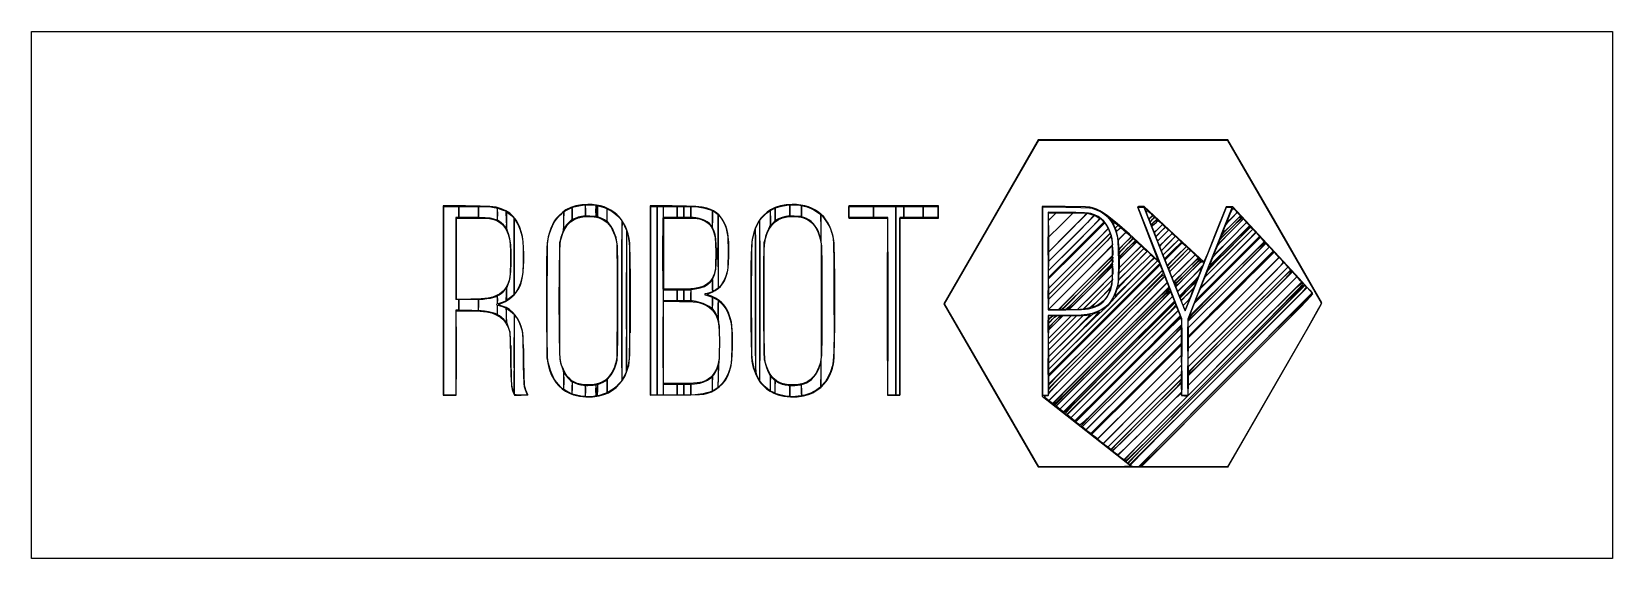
# Model space of a CAD drawing. Extents: x 0 to 1058, y 0 to 353.
import ezdxf

# ---------------------------------------------------------------- set-up
doc = ezdxf.new("R2010")
doc.units = 0

msp = doc.modelspace()

# ---------------------------------------------------------------- linework, layer by layer
at = {"layer": 'Layer 1'}
for p, q in [((0, 176.389), (0, 352.778)), ((0, 352.778), (529.167, 352.778)), ((529.167, 352.778), (1058.33, 352.778)), ((1058.33, 352.778), (1058.33, 176.389)), ((673.988, 280.282), (642.3526, 225.4321)), ((642.8139, 225.4452), (674.3346, 280.1055)), ((737.425, 280.282), (673.988, 280.282)), ((674.3346, 280.1055), (737.4748, 280.01722)), ((687.16706, 280.324816), (687.216397, 280.333115)), ((687.476714, 280.316983), (687.16706, 280.324816)), ((687.216397, 280.333115), (691.18, 280.37)), ((689.137725, 280.302911), (687.476714, 280.316983)), ((708.3779, 280.27501), (689.137725, 280.302911)), ((691.18, 280.37), (725.5758, 280.37)), ((691.18, 280.37), (691.18, 280.37)), ((727.618052, 280.302915), (708.3779, 280.27501)), ((725.5758, 280.37), (729.539381, 280.333119)), ((729.279061, 280.316988), (727.618052, 280.302915)), ((729.588716, 280.32482), (729.279061, 280.316988)), ((729.539381, 280.333119), (729.588716, 280.32482)), ((800.862, 280.282), (737.425, 280.282)), ((737.4748, 280.01722), (800.615, 279.92894)), ((753.802577, 280.324245), (753.834067, 280.332647)), ((754.072446, 280.316315), (753.802577, 280.324245)), ((753.834067, 280.332647), (757.1231, 280.369996)), ((755.486363, 280.302069), (754.072446, 280.316315)), ((771.7015, 280.273846), (755.486363, 280.302069)), ((757.123, 280.37), (786.0508, 280.370046)), ((757.1231, 280.369996), (757.123, 280.37)), ((787.849296, 280.302127), (771.7015, 280.273846)), ((786.0508, 280.370046), (789.428756, 280.33271)), ((789.229276, 280.316377), (787.849296, 280.302127)), ((789.480257, 280.324308), (789.229276, 280.316377)), ((789.428756, 280.33271), (789.480257, 280.324308)), ((800.615, 279.92894), (831.924, 225.778)), ((832.2763, 225.9538), (800.862, 280.282)), ((275.51907, 236.00803), (275.519, 172.685)), ((290.42397, 236.00603), (275.51907, 236.00803)), ((275.872, 172.509), (275.872, 235.656)), ((275.872, 235.656), (280.988, 235.656)), ((280.988, 235.656), (286.103, 235.656)), ((281.32985, 235.879998), (283.04001, 235.92)), ((281.420327, 235.862494), (281.32985, 235.879998)), ((282.102238, 235.847219), (281.420327, 235.862494)), ((290.16013, 235.81685), (282.102238, 235.847219)), ((283.04, 235.92), (297.5039, 235.91984)), ((283.04001, 235.92), (283.04, 235.92)), ((286.10236, 231.9519), (286.103, 235.656)), ((286.103, 235.656), (286.103, 231.952)), ((286.103, 235.656), (292.629, 235.656)), ((298.283715, 235.847049), (290.16013, 235.81685)), ((300.353843, 235.93787), (290.42397, 236.00603)), ((292.629, 235.656), (299.156, 235.656)), ((297.5039, 235.91984), (299.127215, 235.879815)), ((298.998757, 235.862313), (298.283715, 235.847049)), ((299.127215, 235.879815), (298.998757, 235.862313)), ((299.156, 235.656), (299.156, 231.952)), ((299.156, 232), (299.156, 235.656)), ((299.156, 235.656), (302.59559, 235.653)), ((306.810526, 235.671049), (300.353843, 235.93787)), ((302.59559, 235.653), (307.4559, 235.382023)), ((311.064732, 235.106993), (306.810526, 235.671049)), ((307.4559, 235.382023), (309.624216, 235.090967)), ((309.624216, 235.090967), (311.23864, 234.73657)), ((314.38717, 234.14713), (311.064732, 235.106993)), ((311.23864, 234.73657), (311.563368, 234.505213)), ((311.563368, 234.505213), (311.750226, 233.890738)), ((311.750226, 233.890738), (311.85601, 230.51661)), ((311.856, 230.545), (311.911157, 233.407094)), ((311.911157, 233.407094), (312.04376, 234.59752)), ((312.04376, 234.59752), (315.04238, 233.51354)), ((317.513493, 232.784595), (314.38717, 234.14713)), ((315.04238, 233.51354), (317.85322, 232.42957)), ((357.74117, 233.45501), (355.574876, 231.86516)), ((356.4823, 232.30422), (358.95174, 233.61599)), ((360.921983, 234.995941), (357.74117, 233.45501)), ((358.95174, 233.61599), (361.68577, 234.9389)), ((364.464696, 236.11979), (360.921983, 234.995941)), ((361.68577, 234.9389), (361.87263, 233.804231)), ((361.87263, 233.804231), (361.95035, 231.0607)), ((361.95, 234.968), (362.92014, 235.3416)), ((361.95044, 230.918), (361.95, 234.968)), ((362.92014, 235.3416), (366.435883, 236.201118)), ((368.299746, 236.809389), (364.464696, 236.11979)), ((366.435883, 236.201118), (369.91855, 236.71442)), ((372.35757, 237.04757), (368.299746, 236.809389)), ((369.91855, 236.71442), (370.407692, 236.653652)), ((370.407692, 236.653652), (370.660612, 236.249424)), ((370.660612, 236.249424), (370.76945, 233.07905)), ((370.769, 233.024), (370.769, 236.714)), ((370.769, 236.714), (373.739, 236.714)), ((370.76945, 233.07905), (370.769, 229.443)), ((370.769, 229.33384), (370.769, 233.024)), ((370.905711, 236.917782), (371.2106, 236.9715)), ((371.053506, 236.87378), (370.905711, 236.917782)), ((372.53352, 236.83312), (371.053506, 236.87378)), ((371.2106, 236.9715), (373.85643, 236.9715)), ((371.2106, 236.9715), (371.2106, 236.9715)), ((375.312275, 236.944606), (372.35757, 237.04757)), ((374.013532, 236.873772), (372.53352, 236.83312)), ((373.739, 236.714), (377.26678, 236.49987)), ((373.85643, 236.9715), (374.161325, 236.917773)), ((374.161325, 236.917773), (374.013532, 236.873772)), ((378.120164, 236.62733), (375.312275, 236.944606)), ((377.26678, 236.49987), (377.547746, 236.243565)), ((377.547746, 236.243565), (377.718035, 235.625199)), ((377.718035, 235.625199), (377.8248, 232.61932)), ((377.82502, 232.68671), (377.925929, 235.660821)), ((377.925929, 235.660821), (378.087371, 236.21357)), ((378.087371, 236.21357), (378.35419, 236.36148)), ((380.778408, 236.098354), (378.120164, 236.62733)), ((378.35419, 236.36148), (378.621776, 236.207139)), ((378.621776, 236.207139), (378.783134, 235.626525)), ((378.783134, 235.626525), (378.88336, 232.48092)), ((378.883, 232.513), (378.883, 236.286)), ((378.883, 236.286), (380.2637, 235.97577)), ((380.2637, 235.97577), (383.3505, 235.03267)), ((383.284176, 235.360289), (380.778408, 236.098354)), ((385.634638, 234.415746), (383.284176, 235.360289)), ((383.3505, 235.03267), (385.05661, 234.39981)), ((385.05661, 234.39981), (385.15571, 230.08873)), ((385.233, 230.014), (385.233, 234.259)), ((385.233, 234.259), (386.7323, 233.49628)), ((387.826963, 233.267338), (385.634638, 234.415746)), ((386.7323, 233.49628), (388.581066, 232.389013)), ((389.858323, 231.917675), (387.826963, 233.267338)), ((428.89928, 236.00818), (414.161, 236.009)), ((414.161, 236.009), (414.161, 172.664)), ((414.514, 172.509), (414.514, 235.656)), ((414.514, 235.656), (416.631, 235.656)), ((416.631, 235.656), (418.747, 235.656)), ((418.747, 172.509), (418.747, 235.656)), ((418.747, 235.656), (420.776, 235.656)), ((418.747, 235.656), (418.747, 172.509)), ((419.970138, 235.879638), (421.6572, 235.9196)), ((420.08094, 235.862161), (419.970138, 235.879638)), ((420.787933, 235.846916), (420.08094, 235.862161)), ((420.776, 235.656), (422.80447, 235.65601)), ((428.97733, 235.81669), (420.787933, 235.846916)), ((421.65717, 235.9196), (436.29747, 235.9196)), ((421.6572, 235.9196), (421.65717, 235.9196)), ((422.80447, 235.65601), (422.804, 172.509)), ((422.981, 231.9521), (422.981, 235.656)), ((422.981, 235.656), (427.567, 235.656)), ((427.567, 235.656), (432.153, 235.656)), ((438.426625, 235.952794), (428.89928, 236.00818)), ((437.16674, 235.84692), (428.97733, 235.81669)), ((432.153, 235.656), (432.153, 231.952)), ((432.153, 231.9521), (432.153, 235.656)), ((432.153, 235.656), (434.446, 235.656)), ((434.446, 235.656), (436.739, 235.656)), ((436.29747, 235.9196), (437.984536, 235.879642)), ((436.739, 231.9521), (436.739, 235.656)), ((436.739, 235.656), (439.032, 235.656)), ((436.739, 235.656), (436.739, 231.952)), ((437.873734, 235.862166), (437.16674, 235.84692)), ((437.984536, 235.879642), (437.873734, 235.862166)), ((444.711679, 235.739389), (438.426625, 235.952794)), ((439.032, 235.656), (441.325, 235.656)), ((441.325, 232.005), (441.325, 235.762)), ((441.325, 235.762), (444.58819, 235.54419)), ((441.325, 235.656), (441.325, 231.952)), ((444.58819, 235.54419), (447.180687, 235.259937)), ((448.884783, 235.297097), (444.711679, 235.739389)), ((447.180687, 235.259937), (449.867746, 234.772508)), ((452.07628, 234.55505), (448.884783, 235.297097)), ((449.867746, 234.772508), (452.391563, 234.137437)), ((454.566522, 233.698294), (452.07628, 234.55505)), ((452.391563, 234.137437), (454.49433, 233.41026)), ((454.49433, 233.41026), (455.78889, 232.86936)), ((456.632696, 232.702439), (454.566522, 233.698294)), ((455.78889, 232.86936), (455.789, 227.383)), ((455.86806, 227.34057), (455.96536, 232.85859)), ((455.96536, 232.85859), (457.81744, 231.56154)), ((494.61897, 233.45501), (492.45268, 231.86516)), ((493.525427, 232.339082), (494.38049, 232.83402)), ((494.38049, 232.83402), (494.53167, 231.380635)), ((494.594, 233.046), (496.1815, 233.81727)), ((494.5945, 227.967), (494.594, 233.046)), ((497.799784, 234.995941), (494.61897, 233.45501)), ((496.1815, 233.81727), (497.769, 234.58854)), ((497.769, 234.58854), (497.7549, 230.44798)), ((497.769, 234.615), (498.73913, 234.98522)), ((497.769, 230.432), (497.769, 234.615)), ((501.3425, 236.11979), (497.799784, 234.995941)), ((498.73913, 234.98522), (501.979848, 235.931848)), ((505.177551, 236.809389), (501.3425, 236.11979)), ((501.979848, 235.931848), (505.54224, 236.56724)), ((509.23537, 237.04757), (505.177551, 236.809389)), ((505.54224, 236.56724), (507.64677, 236.80534)), ((507.64677, 236.80534), (507.647, 233.124)), ((507.647, 233.024), (507.647, 236.714)), ((507.647, 236.714), (510.425, 236.714)), ((507.647, 233.124), (507.647, 229.443)), ((507.647, 229.33484), (507.647, 233.024)), ((507.783705, 236.917782), (508.0886, 236.9715)), ((507.931497, 236.87378), (507.783705, 236.917782)), ((509.41151, 236.83312), (507.931497, 236.87378)), ((508.0886, 236.9715), (510.73443, 236.9715)), ((508.0886, 236.9715), (508.0886, 236.9715)), ((512.190075, 236.944606), (509.23537, 237.04757)), ((510.891524, 236.873772), (509.41151, 236.83312)), ((510.425, 236.714), (514.30556, 236.49352)), ((510.73443, 236.9715), (511.039319, 236.917773)), ((511.039319, 236.917773), (510.891524, 236.873772)), ((514.997964, 236.62733), (512.190075, 236.944606)), ((514.30556, 236.49352), (515.40799, 236.27303)), ((517.656208, 236.098354), (514.997964, 236.62733)), ((515.40799, 236.27303), (515.408, 232.613)), ((515.408, 232.565), (515.408, 236.375)), ((515.408, 236.375), (516.37813, 236.16058)), ((516.37813, 236.16058), (519.135304, 235.387423)), ((520.161976, 235.360289), (517.656208, 236.098354)), ((519.135304, 235.387423), (521.871524, 234.311775)), ((522.512438, 234.415746), (520.161976, 235.360289)), ((521.871524, 234.311775), (524.453047, 232.993832)), ((524.704763, 233.267338), (522.512438, 234.415746)), ((524.453047, 232.993832), (526.74613, 231.49379)), ((526.736123, 231.917675), (524.704763, 233.267338)), ((577.144, 236.009), (547.158, 236.009)), ((547.158, 236.009), (547.158, 231.952)), ((547.158, 231.952), (547.158, 235.656)), ((547.158, 235.656), (555.449, 235.656)), ((554.107743, 235.881116), (556.24197, 235.92)), ((554.24791, 235.864105), (554.107743, 235.881116)), ((555.142291, 235.849264), (554.24791, 235.864105)), ((565.50238, 235.81983), (555.142291, 235.849264)), ((555.449, 235.656), (563.739, 235.656)), ((556.24197, 235.92), (556.242, 235.92)), ((556.242, 235.92), (574.7628, 235.92)), ((563.739, 235.656), (563.739, 231.952)), ((563.739, 231.952), (563.739, 235.656)), ((563.739, 235.656), (571.147, 235.656)), ((575.862474, 235.849252), (565.50238, 235.81983)), ((571.147, 235.656), (578.556, 235.656)), ((574.7628, 235.92), (576.897037, 235.881103)), ((576.756864, 235.864092), (575.862474, 235.849252)), ((576.897037, 235.881103), (576.756864, 235.864092)), ((607.131, 236.009), (577.144, 236.009)), ((578.556, 235.656), (578.556, 172.509)), ((578.556, 172.509), (578.556, 235.656)), ((578.556, 235.656), (581.201, 235.656)), ((581.201, 235.656), (583.847, 235.656)), ((583.847, 235.656), (583.847, 231.952)), ((583.847, 231.952), (583.847, 235.656)), ((583.847, 235.656), (590.374, 235.656)), ((588.21757, 235.878829), (589.60203, 235.92)), ((588.286897, 235.860812), (588.21757, 235.878829)), ((588.8327, 235.845086), (588.286897, 235.860812)), ((595.31227, 235.8138), (588.8327, 235.845086)), ((589.602, 235.92), (601.2437, 235.91975)), ((589.60203, 235.92), (589.602, 235.92)), ((590.374, 235.656), (596.9, 235.656)), ((601.856816, 235.844826), (595.31227, 235.8138)), ((596.9, 235.656), (596.9, 231.952)), ((596.9, 231.952), (596.9, 235.656)), ((596.9, 235.656), (601.839, 235.656)), ((601.2437, 235.91975), (602.542281, 235.87854)), ((601.839, 235.656), (606.778, 235.656)), ((602.542281, 235.87854), (601.856816, 235.844826)), ((606.778, 235.656), (606.778, 231.952)), ((606.91, 231.952), (606.948228, 234.092999)), ((606.948228, 234.092999), (606.989321, 234.277627)), ((606.989321, 234.277627), (607.03912, 233.79121)), ((607.03912, 233.79121), (607.03912, 229.91065)), ((607.131, 231.952), (607.131, 236.009)), ((692.06167, 235.57171), (676.62767, 235.70204)), ((676.62767, 235.70204), (676.628, 172.204)), ((676.75841, 231.77556), (676.796465, 233.847582)), ((676.796465, 233.847582), (676.837655, 234.054495)), ((676.837655, 234.054495), (676.88795, 233.62765)), ((676.88795, 233.62765), (676.88795, 229.92348)), ((676.981, 172.179), (676.981, 235.35)), ((676.981, 235.35), (692.415, 235.21759)), ((682.029725, 235.52636), (683.59483, 235.56672)), ((682.132517, 235.508716), (682.029725, 235.52636)), ((682.788403, 235.493329), (682.132517, 235.508716)), ((690.3858, 235.46283), (682.788403, 235.493329)), ((683.59478, 235.56672), (697.17678, 235.56672)), ((683.59483, 235.56672), (683.59478, 235.56672)), ((697.983203, 235.493362), (690.3858, 235.46283)), ((705.669221, 235.347285), (692.06167, 235.57171)), ((692.415, 235.21759), (702.484066, 235.091536)), ((697.17678, 235.56672), (698.741884, 235.526398)), ((698.639089, 235.508756), (697.983203, 235.493362)), ((698.741884, 235.526398), (698.639089, 235.508756)), ((702.484066, 235.091536), (708.188525, 234.760976)), ((708.393417, 235.097897), (705.669221, 235.347285)), ((708.188525, 234.760976), (710.0709, 234.437062)), ((710.31797, 234.66131), (708.393417, 235.097897)), ((710.0709, 234.437062), (711.662372, 233.963686)), ((712.935764, 233.829983), (710.31797, 234.66131)), ((711.662372, 233.963686), (715.0396, 232.43744)), ((715.2145, 232.822791), (712.935764, 233.829983)), ((741.128139, 235.583085), (740.48046, 235.41778)), ((740.48046, 235.41778), (743.80878, 226.68653)), ((740.8651, 235.30288), (742.707, 235.303)), ((741.34396, 233.97997), (740.8651, 235.30288)), ((742.68532, 235.6466), (741.128139, 235.583085)), ((755.96856, 196.49737), (741.34396, 233.97997)), ((744.89018, 235.6376), (742.68532, 235.6466)), ((742.707, 235.303), (744.549, 235.303)), ((744.549, 235.303), (758.2771, 200.5544)), ((764.75898, 217.1257), (744.89018, 235.6376)), ((745.547781, 233.760802), (745.564414, 234.086457)), ((745.8143, 233.058), (745.547781, 233.760802)), ((745.564414, 234.086457), (745.8684, 234.038609)), ((746.252886, 232.395312), (745.8143, 233.058)), ((745.8143, 233.058), (745.8143, 233.058)), ((745.8684, 234.038609), (746.46394, 233.6209)), ((746.46394, 233.6209), (747.022272, 233.018838)), ((747.022272, 233.018838), (746.980869, 232.798421)), ((786.1987, 200.5513), (799.9236, 235.2968)), ((803.54144, 234.68557), (788.68364, 197.17847)), ((799.648, 235.479), (792.37743, 217.0502)), ((801.945, 235.479), (799.648, 235.479)), ((799.9236, 235.2968), (801.81682, 235.2998)), ((801.81682, 235.2998), (803.346015, 235.193471)), ((804.2406, 235.4794), (801.945, 235.479)), ((802.416376, 230.782444), (803.91844, 233.98703)), ((803.346015, 235.193471), (803.562949, 235.006584)), ((803.562949, 235.006584), (803.54144, 234.68557)), ((803.91844, 233.98703), (804.240742, 234.31159)), ((821.6611, 216.5876), (804.2406, 235.4794)), ((804.240742, 234.31159), (804.52675, 234.379515)), ((804.52675, 234.379515), (805.48315, 233.63425)), ((805.48315, 233.63425), (806.534286, 232.523977)), ((285.044, 228.247), (283.986, 228.247)), ((283.986, 228.247), (283.986, 200.907)), ((284.1589, 200.90757), (284.1619, 228.07147)), ((284.1619, 228.07147), (293.86329, 228.07947)), ((284.34264, 227.88319), (284.24904, 200.81309)), ((284.339, 200.6846), (284.339, 227.895)), ((284.339, 227.895), (295.0105, 227.89)), ((293.95366, 227.98533), (284.34264, 227.88319)), ((286.103, 228.247), (285.044, 228.247)), ((286.103, 228.247), (286.10236, 231.9519)), ((286.103, 231.952), (286.103, 228.247)), ((292.629, 228.247), (286.103, 228.247)), ((299.156, 228.247), (292.629, 228.247)), ((293.86329, 228.07947), (303.56468, 228.08747)), ((303.56468, 228.08747), (293.95366, 227.98533)), ((295.0105, 227.89), (302.024628, 227.825248)), ((299.15511, 228.34416), (299.156, 232)), ((303.30025, 228.16002), (299.15511, 228.34416)), ((299.156, 231.952), (299.156, 228.247)), ((302.024628, 227.825248), (306.482175, 227.562411)), ((306.912158, 227.8513), (303.30025, 228.16002)), ((306.482175, 227.562411), (309.404284, 226.985116)), ((309.38567, 227.2766), (306.912158, 227.8513)), ((309.38656, 227.27662), (309.38567, 227.2766)), ((311.59142, 226.53039), (309.38656, 227.27662)), ((309.404284, 226.985116), (311.8121, 225.97699)), ((311.778285, 227.681978), (311.59142, 226.53039)), ((311.85601, 230.51661), (311.778285, 227.681978)), ((311.8121, 225.97699), (314.186227, 224.482501)), ((311.85537, 226.49214), (311.856, 230.545)), ((313.17828, 225.65533), (311.85537, 226.49214)), ((314.463681, 224.654206), (313.17828, 225.65533)), ((314.186227, 224.482501), (315.198976, 223.591236)), ((315.881411, 223.300493), (314.463681, 224.654206)), ((315.198976, 223.591236), (316.112335, 222.58319)), ((317.027958, 222.01024), (315.881411, 223.300493)), ((316.112335, 222.58319), (317.691336, 220.154454)), ((320.142392, 231.118843), (317.513493, 232.784595)), ((317.853, 226.634), (317.67661, 220.83881)), ((317.95558, 226.24019), (317.82037, 232.17033)), ((317.82037, 232.17033), (318.62107, 231.74181)), ((317.85322, 232.42957), (317.853, 226.634)), ((318.056622, 222.878877), (317.95558, 226.24019)), ((318.23319, 220.730859), (318.056622, 222.878877)), ((318.62107, 231.74181), (321.28316, 229.55286)), ((322.37978, 229.069004), (320.142392, 231.118843)), ((321.28316, 229.55286), (323.14456, 227.79243)), ((324.33157, 226.55421), (322.37978, 229.069004)), ((323.14456, 227.79243), (323.144, 202.285)), ((323.14486, 202.3127), (323.144, 227.706)), ((323.144, 227.706), (324.07065, 226.34232)), ((324.07065, 226.34232), (325.747639, 223.413645)), ((325.757767, 224.142122), (324.33157, 226.55421)), ((325.747639, 223.413645), (327.09898, 220.055216)), ((326.931331, 221.542251), (325.757767, 224.142122)), ((347.540571, 219.923589), (348.681677, 222.680766)), ((348.672098, 223.467195), (347.57471, 220.993249)), ((349.959959, 225.728469), (348.672098, 223.467195)), ((348.681677, 222.680766), (349.95315, 225.1101)), ((349.95315, 225.1101), (351.366983, 227.110036)), ((351.442716, 227.788455), (349.959959, 225.728469)), ((351.366983, 227.110036), (353.214731, 229.294832)), ((353.12479, 229.65854), (351.442716, 227.788455)), ((355.574876, 231.86516), (353.12479, 229.65854)), ((353.214731, 229.294832), (354.942571, 231.053655)), ((354.942571, 231.053655), (355.588456, 231.582441)), ((355.588456, 231.582441), (355.99668, 231.77567)), ((355.99668, 231.77567), (356.129388, 231.354364)), ((356.2027, 225.69026), (356.10267, 222.243674)), ((356.129388, 231.354364), (356.209809, 230.145069)), ((356.209809, 230.145069), (356.2027, 225.69026)), ((356.32676, 220.31043), (356.4047, 226.307)), ((356.4047, 226.307), (356.4823, 232.30422)), ((358.209541, 223.311415), (357.075, 221.72154)), ((357.123317, 220.943132), (358.852233, 223.468821)), ((359.88661, 225.15233), (358.209541, 223.311415)), ((358.852233, 223.468821), (360.878719, 225.493195)), ((361.95, 227.172), (359.88661, 225.15233)), ((360.878719, 225.493195), (363.225797, 227.035029)), ((361.94955, 226.86844), (361.95044, 230.918)), ((363.79977, 227.72564), (361.94955, 226.86844)), ((361.95035, 231.0607), (361.95, 227.172)), ((363.225797, 227.035029), (365.916491, 228.113095)), ((365.858313, 228.457384), (363.79977, 227.72564)), ((368.20949, 229.01293), (365.858313, 228.457384)), ((365.916491, 228.113095), (368.973821, 228.746168)), ((370.769, 229.443), (368.20949, 229.01293)), ((368.973821, 228.746168), (372.42081, 228.95302)), ((373.67941, 229.215), (370.769, 229.33384)), ((372.42081, 228.95302), (376.525291, 228.724567)), ((373.67966, 229.21536), (373.67941, 229.215)), ((377.20744, 229.0247), (373.67966, 229.21536)), ((376.525291, 228.724567), (378.299002, 228.428829)), ((377.537183, 229.09741), (377.20744, 229.0247)), ((377.72348, 229.566386), (377.537183, 229.09741)), ((377.8248, 232.61932), (377.72348, 229.566386)), ((377.928075, 229.829095), (377.82502, 232.68671)), ((378.064983, 229.122305), (377.928075, 229.829095)), ((378.266, 228.834), (378.064983, 229.122305)), ((378.79516, 228.62822), (378.266, 228.834)), ((378.266, 228.834), (378.266, 228.834)), ((378.299002, 228.428829), (379.915355, 228.00304)), ((378.88336, 232.48092), (378.79516, 228.62822)), ((378.88316, 228.73971), (378.883, 232.513)), ((380.5912, 228.12551), (378.88316, 228.73971)), ((379.915355, 228.00304), (381.395596, 227.440419)), ((382.150724, 227.442242), (380.5912, 228.12551)), ((381.395596, 227.440419), (382.760972, 226.734185)), ((383.50162, 226.662), (382.150724, 227.442242)), ((382.760972, 226.734185), (384.032728, 225.877556)), ((383.5015, 226.66155), (383.50162, 226.662)), ((384.97932, 225.79496), (383.5015, 226.66155)), ((384.032728, 225.877556), (385.23211, 224.86375)), ((385.144724, 227.04912), (384.97932, 225.79496)), ((385.15571, 230.08873), (385.144724, 227.04912)), ((385.23211, 224.86375), (386.520748, 223.500576)), ((385.233, 225.76846), (385.233, 230.014)), ((386.82004, 223.81999), (385.233, 225.76846)), ((386.520748, 223.500576), (387.69404, 221.936262)), ((388.060376, 222.174701), (386.82004, 223.81999)), ((388.581066, 232.389013), (390.514384, 230.951312)), ((391.725885, 230.36937), (389.858323, 231.917675)), ((390.514384, 230.951312), (392.30367, 229.368641)), ((393.42682, 228.625033), (391.725885, 230.36937)), ((392.30367, 229.368641), (393.72034, 227.82646)), ((394.958299, 226.687277), (393.42682, 228.625033)), ((393.72034, 227.82646), (395.11078, 226.06741)), ((396.317489, 224.558712), (394.958299, 226.687277)), ((395.11078, 226.06741), (395.111, 172.49)), ((395.308396, 221.39235), (395.551937, 224.231484)), ((395.551937, 224.231484), (395.7247, 224.754957)), ((395.7247, 224.754957), (395.936757, 224.802825)), ((395.936757, 224.802825), (396.494658, 223.837116)), ((397.501562, 222.241951), (396.317489, 224.558712)), ((396.494658, 223.837116), (397.25744, 222.0651)), ((422.7129, 204.4348), (422.8043, 228.0709)), ((422.8043, 228.0709), (425.01075, 228.0984)), ((422.98069, 227.86082), (422.98, 204.082)), ((425.09894, 227.99336), (422.98069, 227.86082)), ((422.981, 228.247), (422.981, 231.9521)), ((427.567, 228.247), (422.981, 228.247)), ((422.981, 204.0816), (422.981, 227.895)), ((422.981, 227.895), (433.8289, 227.89)), ((425.01075, 228.0984), (427.21716, 228.1259)), ((427.21716, 228.1259), (425.09894, 227.99336)), ((432.153, 228.247), (427.567, 228.247)), ((429.958135, 228.114024), (430.81064, 228.15796)), ((430.425925, 228.078137), (429.958135, 228.114024)), ((434.79894, 228.04525), (430.425925, 228.078137)), ((430.81064, 228.1581), (438.57176, 228.15845)), ((430.81064, 228.15796), (430.81064, 228.1581)), ((432.153, 228.247), (432.153, 231.9521)), ((432.153, 231.952), (432.153, 228.247)), ((434.446, 228.247), (432.153, 228.247)), ((433.8289, 227.89), (441.039656, 227.822111)), ((436.739, 228.247), (434.446, 228.247)), ((439.108667, 228.078697), (434.79894, 228.04525)), ((436.739, 228.247), (436.739, 231.9521)), ((436.739, 231.952), (436.739, 228.247)), ((439.032, 228.247), (436.739, 228.247)), ((438.57176, 228.15845), (439.507943, 228.114643)), ((441.325, 228.247), (439.032, 228.247)), ((439.507943, 228.114643), (439.108667, 228.078697)), ((441.039656, 227.822111), (445.600025, 227.545899)), ((441.32498, 228.24693), (441.325, 232.005)), ((442.82428, 228.24093), (441.32498, 228.24693)), ((441.325, 231.952), (441.325, 228.247)), ((444.754383, 228.081359), (442.82428, 228.24093)), ((446.921347, 227.662501), (444.754383, 228.081359)), ((445.600025, 227.545899), (447.211111, 227.291448)), ((449.038741, 227.0531), (446.921347, 227.662501)), ((447.211111, 227.291448), (448.549356, 226.939047)), ((448.549356, 226.939047), (450.927, 225.87924)), ((450.82013, 226.3219), (449.038741, 227.0531)), ((452.269905, 225.403232), (450.82013, 226.3219)), ((450.927, 225.87924), (452.087466, 225.157135)), ((452.087466, 225.157135), (453.136206, 224.31071)), ((453.775694, 224.185539), (452.269905, 225.403232)), ((453.136206, 224.31071), (454.079681, 223.330245)), ((454.95769, 223.007376), (453.775694, 224.185539)), ((454.079681, 223.330245), (454.924352, 222.206021)), ((455.43609, 222.2073), (454.95769, 223.007376)), ((455.789, 227.383), (455.61261, 221.89694)), ((455.914652, 222.323173), (455.86806, 227.34057)), ((456.162301, 220.98547), (455.914652, 222.323173)), ((458.455917, 231.463416), (456.632696, 232.702439)), ((457.81744, 231.56154), (459.66952, 230.26448)), ((460.2173, 229.87716), (458.455917, 231.463416)), ((459.66952, 230.26448), (459.669, 205.612)), ((459.67895, 205.7459), (459.68895, 230.1882)), ((459.68895, 230.1882), (460.74457, 228.95348)), ((461.953696, 227.84183), (460.2173, 229.87716)), ((460.74457, 228.95348), (462.305077, 226.846289)), ((463.453225, 225.452674), (461.953696, 227.84183)), ((462.305077, 226.846289), (463.617142, 224.452072)), ((464.717089, 222.70746), (463.453225, 225.452674)), ((463.617142, 224.452072), (464.686966, 221.7429)), ((465.74649, 219.60396), (464.717089, 222.70746)), ((485.549894, 223.467195), (484.452508, 220.993249)), ((484.717, 221.119), (486.03991, 223.69085)), ((486.837755, 225.728469), (485.549894, 223.467195)), ((486.03991, 223.69085), (487.36283, 226.2627)), ((488.320513, 227.788455), (486.837755, 225.728469)), ((487.36283, 226.2627), (487.45323, 199.3577)), ((487.539, 226.414), (489.03831, 228.19541)), ((487.539, 172.544), (487.539, 226.414)), ((490.00259, 229.65854), (488.320513, 227.788455)), ((489.03831, 228.19541), (490.382101, 229.609726)), ((492.45268, 231.86516), (490.00259, 229.65854)), ((490.382101, 229.609726), (492.035219, 231.127634)), ((492.035219, 231.127634), (493.525427, 232.339082)), ((494.001013, 220.943132), (495.72993, 223.468821)), ((494.442687, 223.265966), (494.087897, 222.013343)), ((494.57492, 224.998734), (494.442687, 223.265966)), ((494.53167, 231.380635), (494.59456, 227.88632)), ((494.59456, 227.88632), (494.57492, 224.998734)), ((494.59381, 222.88778), (494.594, 227.967)), ((496.16731, 224.5976), (494.59381, 222.88778)), ((494.594, 227.967), (494.5945, 227.967)), ((495.72993, 223.468821), (497.756416, 225.493195)), ((497.7408, 226.30743), (496.16731, 224.5976)), ((497.7549, 230.44798), (497.7408, 226.30743)), ((497.756416, 225.493195), (500.103494, 227.035029)), ((497.76923, 226.24894), (497.769, 230.432)), ((500.05741, 227.40057), (497.76923, 226.24894)), ((502.448368, 228.352015), (500.05741, 227.40057)), ((500.103494, 227.035029), (502.794186, 228.113095)), ((504.9963, 228.99761), (502.448368, 228.352015)), ((502.794186, 228.113095), (505.851514, 228.746168)), ((507.647, 229.443), (504.9963, 228.99761)), ((505.851514, 228.746168), (509.2985, 228.95302)), ((510.55742, 229.216), (507.647, 229.33484)), ((509.2985, 228.95302), (513.402976, 228.724567)), ((510.5573, 229.21546), (510.55742, 229.216)), ((514.43786, 229.0248), (510.5573, 229.21546)), ((513.402976, 228.724567), (515.176687, 228.428829)), ((515.408, 228.953), (514.43786, 229.0248)), ((515.176687, 228.428829), (516.793041, 228.00304)), ((515.408, 232.613), (515.408, 228.953)), ((515.40807, 228.75465), (515.408, 232.565)), ((517.0058, 228.2829), (515.40807, 228.75465)), ((516.793041, 228.00304), (518.273284, 227.440419)), ((518.75175, 227.617868), (517.0058, 228.2829)), ((518.273284, 227.440419), (519.63866, 226.734185)), ((520.407926, 226.688623), (518.75175, 227.617868)), ((519.63866, 226.734185), (520.910417, 225.877556)), ((521.958997, 225.512188), (520.407926, 226.688623)), ((520.910417, 225.877556), (522.1098, 224.86375)), ((523.389631, 224.105586), (521.958997, 225.512188)), ((522.1098, 224.86375), (523.398441, 223.500576)), ((524.6845, 222.485843), (523.389631, 224.105586)), ((523.398441, 223.500576), (524.571736, 221.936262)), ((525.828271, 220.669981), (524.6845, 222.485843)), ((528.603685, 230.36937), (526.736123, 231.917675)), ((526.74613, 231.49379), (528.46073, 230.21373)), ((528.461, 222.351), (528.34903, 214.4888)), ((528.64, 220.4868), (528.40163, 230.18818)), ((528.40163, 230.18818), (529.34499, 229.30624)), ((528.46073, 230.21373), (528.461, 222.351)), ((530.30462, 228.625033), (528.603685, 230.36937)), ((529.34499, 229.30624), (530.713065, 227.71465)), ((531.836099, 226.687277), (530.30462, 228.625033)), ((530.713065, 227.71465), (532.234315, 225.466389)), ((533.195289, 224.558712), (531.836099, 226.687277)), ((532.234315, 225.466389), (533.66132, 222.960426)), ((534.379362, 222.241951), (533.195289, 224.558712)), ((533.66132, 222.960426), (534.74666, 220.59573)), ((547.158, 231.952), (547.158, 227.895)), ((547.158, 228.247), (547.158, 231.952)), ((555.449, 228.247), (547.158, 228.247)), ((547.158, 227.895), (560.035, 227.895)), ((552.072707, 228.118497), (553.62002, 228.159)), ((552.152601, 228.100761), (552.072707, 228.118497)), ((552.766448, 228.085278), (552.152601, 228.100761)), ((560.03515, 228.05447), (552.766448, 228.085278)), ((553.62, 228.159), (566.6728, 228.1588)), ((553.62002, 228.159), (553.62, 228.159)), ((563.739, 228.247), (555.449, 228.247)), ((560.035, 227.895), (572.911, 227.895)), ((567.369228, 228.085031), (560.03515, 228.05447)), ((563.739, 231.952), (563.739, 228.247)), ((563.739, 228.247), (563.739, 231.952)), ((568.501, 228.247), (563.739, 228.247)), ((566.6728, 228.1588), (568.133724, 228.118225)), ((568.016041, 228.100492), (567.369228, 228.085031)), ((568.133724, 228.118225), (568.016041, 228.100492)), ((573.264, 228.247), (568.501, 228.247)), ((572.911, 227.895), (572.911, 168.628)), ((573.264, 168.804), (573.264, 228.247)), ((582.613, 228.247), (581.378, 228.247)), ((581.378, 228.247), (581.378, 168.804)), ((581.378, 168.628), (581.378, 227.895)), ((581.378, 227.895), (594.254, 227.895)), ((583.847, 228.247), (582.613, 228.247)), ((583.847, 231.952), (583.847, 228.247)), ((583.847, 228.247), (583.847, 231.952)), ((590.374, 228.247), (583.847, 228.247)), ((586.156206, 228.118277), (587.64001, 228.15889)), ((586.253659, 228.10051), (586.156206, 228.118277)), ((586.875474, 228.08501), (586.253659, 228.10051)), ((594.07821, 228.05427), (586.875474, 228.08501)), ((587.64, 228.15889), (600.5164, 228.15889)), ((587.64001, 228.15889), (587.64, 228.15889)), ((596.9, 228.247), (590.374, 228.247)), ((601.280937, 228.085017), (594.07821, 228.05427)), ((594.254, 227.895), (607.131, 227.895)), ((596.9, 231.952), (596.9, 228.247)), ((596.9, 228.247), (596.9, 231.952)), ((601.839, 228.247), (596.9, 228.247)), ((600.5164, 228.15889), (602.000204, 228.118285)), ((601.902751, 228.100519), (601.280937, 228.085017)), ((606.778, 228.247), (601.839, 228.247)), ((602.000204, 228.118285), (601.902751, 228.100519)), ((606.778, 231.952), (606.778, 228.247)), ((606.91145, 231.952), (606.91, 231.952)), ((606.948356, 229.751609), (606.91145, 231.952)), ((606.989105, 229.502716), (606.948356, 229.751609)), ((607.03912, 229.91065), (606.989105, 229.502716)), ((607.131, 227.895), (607.131, 231.952)), ((642.3526, 225.4321), (610.8193, 170.3988)), ((611.2883, 170.5649), (642.8139, 225.4452)), ((676.796443, 229.703546), (676.75841, 231.77556)), ((676.75841, 231.77556), (676.75841, 231.77556)), ((676.7743, 221.8975), (676.808503, 225.548196)), ((676.83763, 229.496635), (676.796443, 229.703546)), ((676.808503, 225.548196), (676.845521, 225.912756)), ((676.88795, 229.92348), (676.83763, 229.496635)), ((676.845521, 225.912756), (676.89072, 225.16069)), ((676.89072, 225.16069), (676.89072, 218.6343)), ((680.50872, 231.83377), (680.508, 199.173)), ((693.82612, 231.68202), (680.50872, 231.83377)), ((680.702863, 221.7278), (680.717423, 222.809584)), ((680.717423, 222.809584), (680.725528, 223.011255)), ((680.725528, 223.011255), (680.734117, 222.979122)), ((680.734117, 222.979122), (680.7723, 220.3977)), ((680.861, 228.953), (680.861, 231.422)), ((680.861, 231.422), (683.409, 231.422)), ((680.86158, 228.95255), (680.861, 228.953)), ((680.861, 226.325), (683.43632, 228.88313)), ((680.861, 220.674), (680.861, 226.325)), ((680.861, 215.024), (689.06584, 223.22327)), ((688.97849, 223.13523), (680.861, 215.02422)), ((680.95928, 226.48311), (680.86158, 228.95255)), ((683.50747, 228.95255), (680.95928, 226.48311)), ((683.409, 231.422), (685.958, 231.422)), ((683.43632, 228.88313), (686.01163, 231.44125)), ((685.958, 231.422), (683.50747, 228.95255)), ((685.095827, 231.644705), (686.41702, 231.686)), ((685.182601, 231.62665), (685.095827, 231.644705)), ((685.736271, 231.610904), (685.182601, 231.62665)), ((692.14966, 231.57969), (685.736271, 231.610904)), ((686.01163, 231.44125), (691.5538, 231.34375)), ((686.417, 231.686), (697.8823, 231.686)), ((686.41702, 231.686), (686.417, 231.686)), ((697.09594, 231.24625), (688.97849, 223.13523)), ((689.06584, 223.22327), (697.27068, 231.42254)), ((691.5538, 231.34375), (697.09594, 231.24625)), ((698.563053, 231.610907), (692.14966, 231.57969)), ((703.879339, 228.329881), (693.73534, 218.01487)), ((704.946811, 231.449579), (693.82612, 231.68202)), ((693.854, 218.1334), (706.8469, 231.1228)), ((706.944539, 225.044855), (696.19879, 214.12816)), ((696.3497, 214.2797), (711.8384, 229.7654)), ((697.27068, 231.42254), (701.32487, 231.39774)), ((697.8823, 231.686), (699.203494, 231.644709)), ((710.269576, 222.334508), (698.12683, 210.05955)), ((698.2456, 210.1779), (715.6302, 227.5598)), ((699.116722, 231.626655), (698.563053, 231.610907)), ((699.203494, 231.644709), (699.116722, 231.626655)), ((717.88734, 225.23099), (699.37414, 206.72029)), ((699.6782, 205.9658), (718.4954, 224.7806)), ((701.32487, 231.39774), (704.368887, 231.308625)), ((705.721637, 230.434933), (703.879339, 228.329881)), ((704.368887, 231.308625), (705.99434, 231.12927)), ((707.555405, 231.252426), (704.946811, 231.449579)), ((706.026835, 230.929179), (705.721637, 230.434933)), ((705.99434, 231.12927), (706.026835, 230.929179)), ((706.8469, 231.1228), (708.89718, 230.58741)), ((710.146105, 228.433086), (706.944539, 225.044855)), ((709.06782, 230.96003), (707.555405, 231.252426)), ((708.89718, 230.58741), (711.24199, 229.75746)), ((711.662552, 230.031405), (709.06782, 230.96003)), ((711.24199, 229.75746), (710.146105, 228.433086)), ((715.21833, 227.60475), (710.269576, 222.334508)), ((713.991313, 228.857159), (711.662552, 230.031405)), ((711.8384, 229.7654), (713.44121, 228.8261)), ((712.16788, 219.373579), (716.437287, 223.480659)), ((716.759598, 223.371181), (712.810726, 219.254585)), ((713.44121, 228.8261), (715.21833, 227.60475)), ((716.063689, 227.426986), (713.991313, 228.857159)), ((715.0396, 232.43744), (716.867997, 231.423715)), ((717.488143, 231.466334), (715.2145, 232.822791)), ((715.6302, 227.5598), (716.75877, 226.3954)), ((717.88927, 225.730581), (716.063689, 227.426986)), ((716.437287, 223.480659), (718.1383, 224.9547)), ((716.75877, 226.3954), (717.88734, 225.23099)), ((718.1383, 224.9547), (716.759598, 223.371181)), ((716.867997, 231.423715), (718.555134, 230.242458)), ((720.09066, 229.58721), (717.488143, 231.466334)), ((719.477645, 223.757639), (717.88927, 225.730581)), ((718.4954, 224.7806), (719.6101, 223.04345)), ((718.555134, 230.242458), (720.100276, 228.894547)), ((720.838403, 221.497853), (719.477645, 223.757639)), ((719.6101, 223.04345), (720.72485, 220.98324)), ((726.719504, 224.215903), (720.09066, 229.58721)), ((720.100276, 228.894547), (721.502691, 227.380861)), ((721.502691, 227.380861), (722.761645, 225.702279)), ((722.296264, 227.240496), (722.332656, 227.330879)), ((722.52803, 226.83612), (722.296264, 227.240496)), ((722.332656, 227.330879), (723.37572, 226.50488)), ((723.5786, 225.1595), (722.52803, 226.83612)), ((722.761645, 225.702279), (723.876403, 223.859679)), ((723.37572, 226.50488), (724.36878, 225.546744)), ((723.969086, 224.702267), (723.5786, 225.1595)), ((723.5786, 225.1595), (723.5786, 225.1595)), ((723.876403, 223.859679), (724.846233, 221.85394)), ((724.360195, 224.503719), (723.969086, 224.702267)), ((724.661311, 224.579879), (724.360195, 224.503719)), ((724.36878, 225.546744), (724.78182, 224.94677)), ((724.455791, 223.953283), (724.495564, 224.314356)), ((724.8658, 222.6943), (724.455791, 223.953283)), ((724.495564, 224.314356), (724.68941, 224.59464)), ((724.78182, 224.94677), (724.661311, 224.579879)), ((724.68941, 224.59464), (724.960153, 224.768856)), ((725.48743, 221.23225), (724.8658, 222.6943)), ((724.960153, 224.768856), (725.278755, 224.753485)), ((725.278755, 224.753485), (726.29881, 224.07704)), ((726.29881, 224.07704), (727.46298, 223.12113)), ((727.46298, 223.12113), (726.4752, 222.17669)), ((726.51224, 222.21855), (727.010011, 222.65606)), ((734.980094, 217.082007), (726.719504, 224.215903)), ((727.010011, 222.65606), (727.372586, 222.822244)), ((727.372586, 222.822244), (727.750838, 222.732713)), ((727.750838, 222.732713), (728.29564, 222.40308)), ((728.29564, 222.40308), (729.23057, 221.79051)), ((743.80878, 226.68653), (754.23878, 199.35753)), ((746.473087, 232.383374), (746.252886, 232.395312)), ((746.462404, 231.750589), (746.486031, 232.227959)), ((747.1312, 229.6502), (746.462404, 231.750589)), ((746.74566, 232.5565), (746.473087, 232.383374)), ((746.486031, 232.227959), (746.7182, 232.53397)), ((746.7182, 232.53397), (747.04144, 232.676719)), ((746.980869, 232.798421), (746.74566, 232.5565)), ((747.04144, 232.676719), (747.448686, 232.554137)), ((748.05332, 227.18897), (747.1312, 229.6502)), ((747.448686, 232.554137), (748.87572, 231.30814)), ((749.28871, 228.42436), (748.05332, 227.18897)), ((748.365745, 226.873291), (748.467083, 227.347828)), ((748.4434, 226.3311), (748.365745, 226.873291)), ((748.68904, 225.35251), (748.4434, 226.3311)), ((748.467083, 227.347828), (749.37836, 228.49027)), ((750.31739, 226.99433), (748.68904, 225.35251)), ((748.87572, 231.30814), (750.52411, 229.65976)), ((749.080131, 225.132994), (749.231227, 225.644979)), ((749.1415, 224.5971), (749.080131, 225.132994)), ((749.377812, 223.935995), (749.1415, 224.5971)), ((749.1415, 224.5971), (749.1415, 224.5971)), ((749.231227, 225.644979), (750.4139, 227.06905)), ((750.52411, 229.65976), (749.28871, 228.42436)), ((749.61606, 223.66102), (749.377812, 223.935995)), ((749.37836, 228.49027), (750.482685, 229.405045)), ((751.59475, 225.42665), (749.61606, 223.66102)), ((749.8624, 222.8196), (749.906676, 223.282061)), ((750.063002, 222.575094), (749.8624, 222.8196)), ((749.8624, 222.8196), (749.8624, 222.8196)), ((749.906676, 223.282061), (750.248683, 223.921087)), ((750.436536, 222.681569), (750.063002, 222.575094)), ((750.0957, 222.18531), (752.13345, 224.2018)), ((750.248683, 223.921087), (751.487287, 225.392069)), ((751.625891, 228.481245), (750.31739, 226.99433)), ((750.4139, 227.06905), (751.92121, 228.6049)), ((752.15941, 224.22758), (750.436536, 222.681569)), ((750.482685, 229.405045), (750.843681, 229.401824)), ((750.843681, 229.401824), (751.25236, 229.15351)), ((751.25236, 229.15351), (751.610028, 228.82833)), ((751.487287, 225.392069), (752.901005, 226.559006)), ((753.33384, 227.19228), (751.59475, 225.42665)), ((751.610028, 228.82833), (751.625891, 228.481245)), ((751.92121, 228.6049), (752.62751, 227.89859)), ((752.13345, 224.2018), (754.1712, 226.21829)), ((753.718208, 225.949123), (752.15941, 224.22758)), ((752.62751, 227.89859), (753.33384, 227.19228)), ((752.901005, 226.559006), (753.461905, 226.817977)), ((753.461905, 226.817977), (753.81263, 226.74836)), ((753.918907, 226.418951), (753.718208, 225.949123)), ((753.81263, 226.74836), (753.918907, 226.418951)), ((754.1712, 226.21829), (755.61608, 225.05716)), ((754.50156, 220.92655), (757.22105, 223.6621)), ((757.06095, 223.69879), (754.512592, 220.940018)), ((755.61608, 225.05716), (757.06095, 223.69879)), ((757.22105, 223.6621), (758.10596, 222.7772)), ((758.10596, 222.7772), (758.99083, 221.89231)), ((798.506286, 218.566166), (803.2374, 223.47629)), ((798.62568, 221.358339), (799.763273, 223.638671)), ((803.22643, 223.47922), (799.013974, 219.402893)), ((799.763273, 223.638671), (801.234379, 225.586756)), ((800.1948, 225.0721), (802.416376, 230.782444)), ((800.401217, 225.142875), (800.1948, 225.0721)), ((800.1948, 225.0721), (800.1948, 225.0721)), ((801.10436, 225.726754), (800.401217, 225.142875)), ((803.55928, 228.04379), (801.10436, 225.726754)), ((801.234379, 225.586756), (803.4889, 227.93185)), ((802.27403, 213.6646), (813.48003, 224.8665)), ((813.46695, 224.85347), (802.35425, 213.76247)), ((802.71033, 218.72277), (811.27359, 227.36582)), ((808.601082, 224.698005), (802.74607, 218.72273)), ((803.02636, 221.14931), (807.064996, 225.099808)), ((809.027511, 227.291576), (803.09375, 221.1868)), ((809.26913, 229.4711), (803.22643, 223.47922)), ((803.2374, 223.47629), (808.346584, 228.37829)), ((803.4889, 227.93185), (807.15486, 231.58536)), ((805.75567, 230.261428), (803.55928, 228.04379)), ((806.367722, 230.998779), (805.75567, 230.261428)), ((806.686232, 231.577264), (806.367722, 230.998779)), ((806.534286, 232.523977), (806.734116, 232.063468)), ((806.734116, 232.063468), (806.686232, 231.577264)), ((807.064996, 225.099808), (809.508755, 227.277281)), ((807.15486, 231.58536), (808.212, 230.52823)), ((808.212, 230.52823), (809.26913, 229.4711)), ((808.346584, 228.37829), (809.322754, 229.029931)), ((811.03635, 227.43034), (808.601082, 224.698005)), ((809.846921, 228.429625), (809.027511, 227.291576)), ((809.322754, 229.029931), (809.595241, 229.055025)), ((809.508755, 227.277281), (810.243861, 227.788414)), ((809.595241, 229.055025), (809.79219, 228.93644)), ((809.79219, 228.93644), (809.90269, 228.731702)), ((809.90269, 228.731702), (809.846921, 228.429625)), ((810.243861, 227.788414), (810.713814, 227.961026)), ((810.713814, 227.961026), (810.963136, 227.830031)), ((810.963136, 227.830031), (811.03635, 227.43034)), ((811.27359, 227.36582), (812.37027, 226.10965)), ((815.26932, 222.80432), (811.325726, 218.59772)), ((812.37027, 226.10965), (813.46695, 224.85347)), ((813.48003, 224.8665), (814.37467, 224.02602)), ((814.37467, 224.02602), (815.006517, 223.320449)), ((814.9059, 221.684058), (815.8088, 222.2719)), ((815.006517, 223.320449), (815.26932, 222.80432)), ((815.8088, 222.2719), (815.016497, 221.166006)), ((831.924, 225.778), (863.4319, 171.0355)), ((863.8538, 171.0425), (832.2763, 225.9538)), ((317.49981, 221.1995), (317.027958, 222.01024)), ((317.50022, 221.19947), (317.49981, 221.1995)), ((317.67661, 220.83881), (317.50022, 221.19947)), ((317.691336, 220.154454), (319.02414, 217.07169)), ((318.582866, 219.094391), (318.23319, 220.730859)), ((319.20323, 217.26773), (318.582866, 219.094391)), ((319.02414, 217.07169), (319.898162, 214.049877)), ((320.168042, 213.959461), (319.20323, 217.26773)), ((319.898162, 214.049877), (320.40818, 210.472155)), ((320.738205, 210.076955), (320.168042, 213.959461)), ((327.864606, 218.684684), (326.931331, 221.542251)), ((327.09898, 220.055216), (328.112423, 216.303865)), ((328.569937, 215.49951), (327.864606, 218.684684)), ((328.112423, 216.303865), (328.77572, 212.19642)), ((329.059669, 211.916817), (328.569937, 215.49951)), ((328.77572, 212.19642), (329.03453, 207.820785)), ((329.346145, 207.866694), (329.059669, 211.916817)), ((345.38116, 212.181526), (345.00144, 208.74304)), ((345.933663, 215.3618), (345.38116, 212.181526)), ((345.481065, 211.214006), (345.82982, 213.9154)), ((345.82982, 213.9154), (346.574923, 216.960992)), ((346.663373, 218.295245), (345.933663, 215.3618)), ((346.574923, 216.960992), (347.540571, 219.923589)), ((347.57471, 220.993249), (346.663373, 218.295245)), ((353.904584, 212.819462), (353.572913, 210.197874)), ((353.67303, 211.49049), (354.46611, 214.31272)), ((354.366306, 214.792314), (353.904584, 212.819462)), ((354.97669, 216.60623), (354.366306, 214.792314)), ((354.46611, 214.31272), (355.66895, 217.897357)), ((355.585574, 218.412302), (354.97669, 216.60623)), ((355.928931, 220.054569), (355.585574, 218.412302)), ((355.66895, 217.897357), (357.123317, 220.943132)), ((356.10267, 222.243674), (355.928931, 220.054569)), ((357.075, 221.72154), (356.32676, 220.31043)), ((387.69404, 221.936262), (388.744939, 220.187267)), ((389.05554, 220.541963), (388.060376, 222.174701)), ((388.744939, 220.187267), (389.6664, 218.270055)), ((389.907934, 218.730901), (389.05554, 220.541963)), ((389.6664, 218.270055), (390.451376, 216.201086)), ((390.71996, 216.55064), (389.907934, 218.730901)), ((390.451376, 216.201086), (391.09282, 213.996821)), ((391.247376, 214.892099), (390.71996, 216.55064)), ((391.09282, 213.996821), (391.583687, 211.673722)), ((391.644163, 213.095496), (391.247376, 214.892099)), ((391.583687, 211.673722), (391.91693, 209.24825)), ((391.926998, 210.651991), (391.644163, 213.095496)), ((395.117947, 205.987725), (395.308396, 221.39235)), ((397.25744, 222.0651), (398.29351, 219.78008)), ((398.507687, 219.739605), (397.501562, 222.241951)), ((398.29351, 219.78008), (398.20161, 172.24388)), ((398.44048, 210.96865), (398.594064, 216.955978)), ((399.333033, 217.054285), (398.507687, 219.739605)), ((398.594064, 216.955978), (398.710583, 217.803739)), ((398.710583, 217.803739), (398.780432, 217.836733)), ((398.780432, 217.836733), (398.85864, 217.6646)), ((398.85864, 217.6646), (399.352282, 215.969186)), ((399.974771, 214.188603), (399.333033, 217.054285)), ((399.352282, 215.969186), (399.727556, 214.094327)), ((399.727556, 214.094327), (400.000681, 211.565134)), ((400.43007, 211.14517), (399.974771, 214.188603)), ((454.924352, 222.206021), (455.676683, 220.92832)), ((455.43622, 222.20718), (455.43609, 222.2073)), ((455.61261, 221.89694), (455.43622, 222.20718)), ((455.676683, 220.92832), (456.343135, 219.487422)), ((456.63686, 219.65533), (456.162301, 220.98547)), ((456.343135, 219.487422), (457.44425, 216.07716)), ((457.554952, 216.909246), (456.63686, 219.65533)), ((457.44425, 216.07716), (457.742684, 214.168101)), ((458.100212, 213.825239), (457.554952, 216.909246)), ((457.742684, 214.168101), (457.957044, 211.330884)), ((458.357874, 209.630802), (458.100212, 213.825239)), ((464.686966, 221.7429), (465.520752, 218.690842)), ((465.520752, 218.690842), (466.124702, 215.267971)), ((466.17983, 217.767566), (465.74649, 219.60396)), ((466.124702, 215.267971), (466.505017, 211.446357)), ((466.414926, 215.504235), (466.17983, 217.767566)), ((466.53086, 205.31646), (466.414926, 215.504235)), ((482.258966, 212.181526), (481.87925, 208.74304)), ((482.811466, 215.3618), (482.258966, 212.181526)), ((482.35264, 211.122398), (482.68688, 213.8056)), ((482.68688, 213.8056), (483.98404, 218.74449)), ((483.541172, 218.295245), (482.811466, 215.3618)), ((484.452508, 220.993249), (483.541172, 218.295245)), ((483.98404, 218.74449), (484.208252, 219.276524)), ((484.208252, 219.276524), (484.299129, 219.30307)), ((484.299129, 219.30307), (484.377222, 219.080619)), ((484.377222, 219.080619), (484.582269, 214.360592)), ((484.582269, 214.360592), (484.69062, 172.59689)), ((484.71658, 172.6915), (484.717, 221.119)), ((490.803637, 212.93957), (490.36531, 210.03649)), ((490.55073, 211.49049), (491.3438, 214.31272)), ((491.436436, 215.59564), (490.803637, 212.93957)), ((491.3438, 214.31272), (492.546644, 217.897357)), ((492.29249, 218.10456), (491.436436, 215.59564)), ((493.40058, 220.56619), (492.29249, 218.10456)), ((492.546644, 217.897357), (494.001013, 220.943132)), ((494.087897, 222.013343), (493.40058, 220.56619)), ((524.571736, 221.936262), (525.622637, 220.187267)), ((525.622637, 220.187267), (526.544099, 218.270055)), ((526.805614, 218.675026), (525.828271, 220.669981)), ((526.544099, 218.270055), (527.329075, 216.201086)), ((527.6012, 216.518), (526.805614, 218.675026)), ((527.329075, 216.201086), (527.97052, 213.996821)), ((527.60139, 216.51728), (527.6012, 216.518)), ((528.34903, 214.4888), (527.60139, 216.51728)), ((527.97052, 213.996821), (528.461387, 211.673722)), ((528.461387, 211.673722), (528.79463, 209.24825)), ((528.816901, 201.9069), (528.64, 220.4868)), ((535.385487, 219.739605), (534.379362, 222.241951)), ((534.74666, 220.59573), (535.545868, 218.525059)), ((536.210833, 217.054285), (535.385487, 219.739605)), ((535.545868, 218.525059), (536.138064, 216.642493)), ((536.138064, 216.642493), (536.556314, 214.322597)), ((536.852571, 214.188603), (536.210833, 217.054285)), ((536.556314, 214.322597), (536.833685, 210.939936)), ((537.30787, 211.14517), (536.852571, 214.188603)), ((676.76541, 211.13806), (676.80232, 213.673195)), ((676.80851, 218.246799), (676.7743, 221.8975)), ((676.7743, 221.8975), (676.7743, 221.8975)), ((676.80232, 213.673195), (676.842056, 213.896661)), ((676.845529, 217.882239), (676.80851, 218.246799)), ((676.842056, 213.896661), (676.89029, 213.32824)), ((676.89072, 218.6343), (676.845529, 217.882239)), ((676.89029, 213.32824), (676.89029, 208.74213)), ((680.674, 209.197), (680.702863, 221.7278)), ((680.7723, 220.3977), (680.7723, 197.9963)), ((696.19879, 214.12816), (680.86099, 198.79346)), ((680.861, 215.02422), (680.861, 220.674)), ((680.861, 205.144), (693.854, 218.1334)), ((680.861, 210.084), (680.861, 215.024)), ((680.861, 198.794), (696.3497, 214.2797)), ((693.73534, 218.01487), (680.86104, 205.14417)), ((699.370013, 206.70621), (712.16788, 219.373579)), ((712.810726, 219.254585), (699.6315, 205.9204)), ((714.869832, 214.900747), (700.79285, 200.73054)), ((700.9225, 200.8602), (720.984, 220.9194)), ((722.05983, 217.76197), (701.46043, 197.16487)), ((701.499, 197.203), (722.1365, 217.6607)), ((701.8075, 194.3373), (722.754, 215.2816)), ((720.054873, 212.761664), (713.863288, 206.414379)), ((720.72485, 220.98324), (714.869832, 214.900747)), ((722.285005, 215.410547), (720.054873, 212.761664)), ((721.981131, 218.940919), (720.838403, 221.497853)), ((720.984, 220.9194), (721.52191, 219.34069)), ((721.52191, 219.34069), (722.05983, 217.76197)), ((722.91542, 216.07653), (721.981131, 218.940919)), ((722.1365, 217.6607), (722.45072, 216.38746)), ((722.50735, 215.981348), (722.285005, 215.410547)), ((722.45072, 216.38746), (722.50735, 215.981348)), ((722.754, 215.2816), (723.15056, 213.00451)), ((723.350065, 214.186561), (722.91542, 216.07653)), ((723.15056, 213.00451), (723.54708, 210.04967)), ((723.584691, 211.641055), (723.350065, 214.186561)), ((724.846233, 221.85394), (725.6704, 219.68594)), ((726.4752, 222.17669), (725.48743, 221.23225)), ((725.6704, 219.68594), (726.722903, 216.104305)), ((725.72203, 221.22965), (725.961771, 221.664101)), ((725.751284, 220.729987), (725.72203, 221.22965)), ((726.0078, 219.9799), (725.751284, 220.729987)), ((725.961771, 221.664101), (726.51224, 222.21855)), ((726.46539, 219.07499), (726.0078, 219.9799)), ((726.0078, 219.9799), (726.0078, 219.9799)), ((726.37126, 218.87069), (727.67664, 220.20754)), ((726.9647, 216.136), (726.37126, 218.87069)), ((727.90473, 220.43275), (726.46539, 219.07499)), ((726.722903, 216.104305), (727.302872, 212.328861)), ((727.55815, 213.40131), (726.9647, 216.136)), ((727.302872, 212.328861), (727.545916, 206.831832)), ((730.14796, 215.97354), (727.55815, 213.40131)), ((727.61161, 212.40171), (727.645392, 212.964986)), ((727.9755, 209.4112), (727.61161, 212.40171)), ((727.645392, 212.964986), (727.994245, 213.632911)), ((727.67664, 220.20754), (729.175, 221.53083)), ((729.23057, 221.79051), (727.90473, 220.43275)), ((727.994245, 213.632911), (730.06624, 215.893)), ((729.175, 221.53083), (731.0529, 220.03152)), ((730.06624, 215.893), (732.66364, 218.47304)), ((732.73777, 218.54577), (730.14796, 215.97354)), ((731.0529, 220.03152), (732.73777, 218.54577)), ((732.15335, 211.27713), (735.689712, 214.622543)), ((734.699327, 213.852578), (732.2081, 211.33196)), ((732.66364, 218.47304), (734.04836, 217.37634)), ((736.860517, 213.678738), (732.87901, 209.53328)), ((732.89337, 209.5475), (735.655996, 212.282404)), ((734.04203, 206.09698), (739.95106, 211.98497)), ((734.04836, 217.37634), (735.421305, 216.223947)), ((735.375228, 214.657125), (734.699327, 213.852578)), ((743.605392, 209.304413), (734.980094, 217.082007)), ((735.704345, 215.2663), (735.375228, 214.657125)), ((735.421305, 216.223947), (735.711448, 215.761456)), ((735.655996, 212.282404), (737.146321, 213.615506)), ((735.689712, 214.622543), (736.401752, 214.963477)), ((735.711448, 215.761456), (735.704345, 215.2663)), ((736.401752, 214.963477), (736.8992, 214.77762)), ((738.292215, 212.293061), (736.746834, 210.595891)), ((737.206421, 214.392073), (736.860517, 213.678738)), ((736.8992, 214.77762), (737.206421, 214.392073)), ((737.146321, 213.615506), (737.876486, 213.925858)), ((737.448453, 211.118576), (738.821842, 212.190479)), ((737.876486, 213.925858), (738.35863, 213.59251)), ((738.603227, 212.771517), (738.292215, 212.293061)), ((738.35863, 213.59251), (738.680796, 213.099458)), ((738.680796, 213.099458), (738.603227, 212.771517)), ((739.44889, 211.964954), (738.656652, 210.904195)), ((738.821842, 212.190479), (739.260845, 212.433858)), ((739.260845, 212.433858), (739.4941, 212.4416)), ((739.552399, 212.261815), (739.44889, 211.964954)), ((739.4941, 212.4416), (739.552399, 212.261815)), ((739.95106, 211.98497), (741.46049, 210.6792)), ((750.8443, 220.2782), (750.0957, 222.18531)), ((751.7781, 218.37038), (750.8443, 220.2782)), ((750.8443, 220.2782), (750.8443, 220.2782)), ((754.512592, 220.940018), (751.7781, 218.37038)), ((751.78206, 218.191), (754.50156, 220.92655)), ((752.1939, 216.8491), (751.78206, 218.191)), ((752.60573, 215.50721), (752.1939, 216.8491)), ((755.7983, 218.69976), (752.60573, 215.50721)), ((752.82767, 215.45525), (753.738751, 216.562171)), ((753.3695, 213.8752), (752.82767, 215.45525)), ((753.91133, 212.57843), (753.3695, 213.8752)), ((753.738751, 216.562171), (755.92925, 218.82572)), ((753.88787, 212.51164), (757.58195, 216.26038)), ((754.4696, 211.03069), (753.88787, 212.51164)), ((757.50225, 216.16935), (753.91133, 212.57843)), ((759.52371, 213.59996), (755.26815, 209.54975)), ((755.29711, 209.15791), (759.45618, 213.53317)), ((758.99083, 221.89231), (755.7983, 218.69976)), ((755.92925, 218.82572), (759.0308, 221.91292)), ((761.09318, 219.76028), (757.50225, 216.16935)), ((757.58195, 216.26038), (761.27606, 220.00911)), ((759.0308, 221.91292), (760.06197, 220.8366)), ((759.45618, 213.53317), (763.61526, 217.68141)), ((763.56242, 217.65017), (759.52371, 213.59996)), ((760.06197, 220.8366), (761.09318, 219.76028)), ((765.67975, 215.52654), (761.04644, 210.89322)), ((761.11812, 210.99061), (765.80308, 215.7242)), ((761.27606, 220.00911), (762.41924, 218.82964)), ((762.41924, 218.82964), (763.56242, 217.65017)), ((768.00261, 213.6042), (762.78641, 208.39668)), ((762.8365, 208.44352), (767.99058, 213.59762)), ((763.61526, 217.68141), (764.64752, 216.60397)), ((769.75712, 211.83109), (764.15607, 206.23824)), ((764.64752, 216.60397), (765.67975, 215.52654)), ((784.86728, 198.6176), (764.75898, 217.1257)), ((765.80308, 215.7242), (766.90283, 214.66419)), ((766.90283, 214.66419), (768.00261, 213.6042)), ((767.99058, 213.59762), (768.87383, 212.71436)), ((768.87383, 212.71436), (769.75712, 211.83109)), ((792.37743, 217.0502), (787.172215, 204.033763)), ((802.35425, 213.76247), (792.8757, 204.458099)), ((793.28555, 204.487041), (802.27403, 213.6646)), ((796.891066, 212.939996), (794.4558, 210.6706)), ((794.4558, 210.6706), (795.12851, 212.43167)), ((795.12851, 212.43167), (795.847182, 213.536121)), ((795.575748, 211.317939), (802.71033, 218.72277)), ((795.847182, 213.536121), (797.347999, 215.296449)), ((797.989504, 216.155287), (795.8665, 214.1981)), ((795.8665, 214.1981), (796.53896, 215.95876)), ((795.8665, 214.1981), (795.8665, 214.1981)), ((796.53896, 215.95876), (797.197566, 216.997535)), ((802.74607, 218.72273), (796.891066, 212.939996)), ((797.197566, 216.997535), (798.506286, 218.566166)), ((797.347999, 215.296449), (803.02636, 221.14931)), ((797.3717, 218.0165), (798.62568, 221.358339)), ((797.775511, 218.283832), (797.3717, 218.0165)), ((797.3717, 218.0165), (797.3717, 218.0165)), ((799.013974, 219.402893), (797.775511, 218.283832)), ((803.09375, 221.1868), (797.989504, 216.155287)), ((825.14245, 212.01875), (800.05465, 186.79515)), ((800.65251, 192.97379), (822.71791, 215.01829)), ((822.09835, 215.49809), (800.68805, 194.09149)), ((801.12936, 199.49602), (819.74786, 218.19322)), ((814.114502, 212.560601), (801.15869, 199.49615)), ((817.5524, 220.47706), (801.5872, 204.51856)), ((801.59772, 204.51442), (817.54252, 220.46892)), ((801.7952, 207.5177), (816.1402, 221.8893)), ((811.325726, 218.59772), (801.84432, 209.01932)), ((812.435761, 218.361741), (801.8798, 207.6274)), ((802.0728, 209.2023), (812.358025, 219.350214)), ((812.358025, 219.350214), (814.9059, 221.684058)), ((815.016497, 221.166006), (812.435761, 218.361741)), ((819.50319, 218.21425), (814.114502, 212.560601)), ((815.646034, 208.908145), (820.52464, 213.619677)), ((820.772242, 213.437345), (816.09661, 208.600974)), ((816.1402, 221.8893), (816.84628, 221.18318)), ((816.84628, 221.18318), (817.5524, 220.47706)), ((817.54252, 220.46892), (818.52286, 219.52971)), ((818.52286, 219.52971), (819.215217, 218.755869)), ((819.215217, 218.755869), (819.50319, 218.21425)), ((819.74786, 218.19322), (820.92311, 216.84566)), ((820.52464, 213.619677), (822.4346, 215.3024)), ((822.4346, 215.3024), (820.772242, 213.437345)), ((820.92311, 216.84566), (822.09835, 215.49809)), ((848.549713, 187.359095), (821.6611, 216.5876)), ((822.71791, 215.01829), (823.92755, 213.60718)), ((823.92755, 213.60718), (825.14245, 212.01875)), ((275.692, 172.509), (275.719025, 207.93065)), ((275.719025, 207.93065), (275.732654, 210.988609)), ((275.732654, 210.988609), (275.74024, 211.558691)), ((275.74024, 211.558691), (275.748278, 211.467862)), ((275.748278, 211.467862), (275.784, 204.1708)), ((275.784, 204.1708), (275.784, 140.8472)), ((320.40818, 210.472155), (320.616833, 205.60225)), ((320.616833, 205.60225), (320.58676, 198.70389)), ((320.969488, 204.996511), (320.738205, 210.076955)), ((320.828, 200.5549), (320.860281, 205.52022)), ((320.860281, 205.52022), (320.895431, 206.047442)), ((320.895431, 206.047442), (320.93841, 205.07336)), ((320.91766, 198.09443), (320.969488, 204.996511)), ((320.93841, 205.07336), (320.93876, 196.25391)), ((323.14399, 176.92091), (323.144, 202.313)), ((323.144, 202.313), (323.14486, 202.3127)), ((323.144, 202.285), (323.144, 176.777)), ((329.03453, 207.820785), (329.124047, 201.836311)), ((329.124047, 201.836311), (329.043102, 195.872517)), ((329.321995, 197.832471), (329.28831, 201.61313)), ((329.28831, 201.61313), (329.2884, 201.61313)), ((329.2884, 201.61313), (329.32277, 205.331204)), ((329.32277, 205.331204), (329.359646, 205.671749)), ((329.441711, 203.279229), (329.346145, 207.866694)), ((329.35871, 198.08451), (329.441711, 203.279229)), ((329.359646, 205.671749), (329.40457, 204.858)), ((329.40457, 204.858), (329.40386, 198.15522)), ((345.00144, 208.74304), (344.748514, 196.549577)), ((345.193, 172.509), (345.289852, 205.438925)), ((345.289852, 205.438925), (345.481065, 211.214006)), ((353.352684, 206.437751), (353.172107, 193.542705)), ((353.572913, 210.197874), (353.352684, 206.437751)), ((353.56349, 174.27239), (353.67303, 211.49049)), ((391.91693, 209.24825), (392.18478, 196.545401)), ((392.112559, 207.05274), (391.926998, 210.651991)), ((392.258565, 194.351634), (392.112559, 207.05274)), ((395.111, 172.743), (395.117947, 205.987725)), ((398.345, 172.509), (398.44048, 210.96865)), ((400.000681, 211.565134), (400.187878, 207.906716)), ((400.187878, 207.906716), (400.36936, 195.302647)), ((400.671306, 199.20242), (400.43007, 211.14517)), ((414.334, 172.509), (414.361025, 207.93065)), ((414.361025, 207.93065), (414.374654, 210.988609)), ((414.374654, 210.988609), (414.38224, 211.558691)), ((414.38224, 211.558691), (414.390278, 211.467862)), ((414.390278, 211.467862), (414.426, 204.1708)), ((414.426, 204.1708), (414.426, 140.8472)), ((422.79, 180.3577), (422.7129, 204.4348)), ((422.98, 204.082), (422.98, 180.303)), ((422.981, 180.27), (422.981, 204.0816)), ((457.957044, 211.330884), (458.132542, 204.111759)), ((458.132542, 204.111759), (457.968745, 196.89936)), ((458.3252, 197.591444), (458.41317, 203.55343)), ((458.41317, 203.55343), (458.357874, 209.630802)), ((458.4041, 204.0822), (458.438844, 207.603081)), ((458.40477, 204.0822), (458.4041, 204.0822)), ((458.438751, 200.499019), (458.40477, 204.0822)), ((458.438844, 207.603081), (458.476079, 207.924071)), ((458.476079, 207.924071), (458.5214, 207.15116)), ((458.5214, 207.15116), (458.5214, 200.80116)), ((459.669, 205.612), (459.669, 180.96)), ((459.67946, 205.74599), (459.67895, 205.7459)), ((459.760535, 184.594847), (459.67946, 205.74599)), ((466.41486, 195.115942), (466.53086, 205.31646)), ((466.61955, 202.49518), (466.423092, 197.960839)), ((466.505017, 211.446357), (466.667899, 207.198069)), ((466.667899, 207.198069), (466.61955, 202.49518)), ((481.87925, 208.74304), (481.626326, 196.549577)), ((482.07057, 172.8615), (482.167221, 205.311538)), ((482.167221, 205.311538), (482.35264, 211.122398)), ((490.191787, 206.371686), (490.09022, 198.781311)), ((490.36531, 210.03649), (490.191787, 206.371686)), ((490.44119, 174.27239), (490.55073, 211.49049)), ((528.79463, 209.24825), (529.062475, 196.545401)), ((528.876847, 172.54815), (528.816901, 201.9069)), ((536.833685, 210.939936), (537.098056, 198.484576)), ((537.549106, 199.20242), (537.30787, 211.14517)), ((573.083, 168.628), (573.110087, 201.878975)), ((573.110087, 201.878975), (573.123747, 204.749537)), ((573.123747, 204.749537), (573.13135, 205.284681)), ((573.13135, 205.284681), (573.139405, 205.199416)), ((573.139405, 205.199416), (573.1752, 198.3495)), ((676.76654, 211.13806), (676.76541, 211.13806)), ((676.802428, 208.542481), (676.76654, 211.13806)), ((676.7813, 197.7322), (676.813779, 202.830885)), ((676.841887, 208.253595), (676.802428, 208.542481)), ((676.813779, 202.830885), (676.848745, 203.308575)), ((676.89029, 208.74213), (676.841887, 208.253595)), ((676.848745, 203.308575), (676.8914, 202.20929)), ((676.8914, 202.20929), (676.8914, 193.03707)), ((680.7029, 196.666219), (680.674, 209.197)), ((680.674, 209.197), (680.674, 209.197)), ((699.37414, 206.72029), (680.86094, 188.20959)), ((680.86099, 198.79346), (680.861, 201.969)), ((680.861, 192.796), (698.2456, 210.1779)), ((680.86104, 205.14417), (680.861, 210.084)), ((680.861, 187.151), (699.6782, 205.9658)), ((680.861, 201.969), (680.861, 205.144)), ((698.12683, 210.05955), (680.86103, 192.79645)), ((699.6315, 205.9204), (686.374825, 192.819412)), ((686.636964, 193.844411), (699.370013, 206.70621)), ((713.863288, 206.414379), (701.81322, 194.34226)), ((702.0288, 187.8579), (723.3708, 209.2045)), ((717.904509, 203.909115), (702.20398, 188.03107)), ((723.90015, 203.02123), (705.64265, 184.76623)), ((722.098088, 208.315273), (717.904509, 203.909115)), ((721.225075, 200.188075), (723.398581, 201.992422)), ((723.54708, 210.04967), (722.098088, 208.315273)), ((723.3708, 209.2045), (723.61506, 207.87803)), ((723.398581, 201.992422), (723.739605, 202.032129)), ((723.801096, 201.308667), (723.498077, 200.70779)), ((723.70893, 199.14323), (723.584691, 211.641055)), ((723.61506, 207.87803), (723.87965, 204.78639)), ((723.739605, 202.032129), (723.8385, 201.7347)), ((723.8385, 201.7347), (723.801096, 201.308667)), ((723.87965, 204.78639), (723.90015, 203.02123)), ((727.545916, 206.831832), (727.58764, 198.08544)), ((727.933, 198.614), (727.965624, 203.44871)), ((727.965624, 203.44871), (728.000918, 203.931507)), ((728.19669, 207.33193), (727.9755, 209.4112)), ((728.000918, 203.931507), (728.04399, 202.93553)), ((728.04399, 202.93553), (728.04399, 194.29248)), ((728.133, 200.209), (734.04203, 206.09698)), ((735.55146, 201.96825), (728.133, 194.56307)), ((728.133, 194.563), (735.5389, 201.9626)), ((728.183011, 200.8872), (728.13317, 201.08921)), ((728.13317, 201.08921), (728.1332, 201.0892)), ((732.87901, 209.53328), (728.1332, 204.79722)), ((728.1332, 206.0328), (728.255555, 206.814223)), ((728.1332, 204.79722), (728.1332, 206.0328)), ((728.1332, 201.0892), (728.595064, 201.971375)), ((733.5986, 207.43052), (728.1333, 201.97376)), ((728.1333, 203.3855), (728.240418, 204.279432)), ((728.1333, 201.97376), (728.1333, 203.3855)), ((732.2081, 211.33196), (728.19669, 207.33193)), ((728.240418, 204.279432), (728.81562, 205.2758)), ((728.255555, 206.814223), (728.794494, 207.724541)), ((729.220949, 201.45526), (728.356726, 200.860307)), ((728.595064, 201.971375), (729.818172, 203.494029)), ((728.794494, 207.724541), (732.15335, 211.27713)), ((728.81562, 205.2758), (730.23968, 206.867518)), ((734.03271, 206.10387), (729.220949, 201.45526)), ((729.818172, 203.494029), (733.5732, 207.486604)), ((730.23968, 206.867518), (732.89337, 209.5475)), ((733.5732, 207.486604), (737.448453, 211.118576)), ((736.746834, 210.595891), (733.5986, 207.43052)), ((738.656652, 210.904195), (734.03271, 206.10387)), ((735.5389, 201.9626), (742.9448, 209.3622)), ((742.96995, 209.37344), (735.55146, 201.96825)), ((736.41922, 199.2746), (744.62557, 207.51985)), ((744.70833, 207.59865), (736.42067, 199.3166)), ((746.83043, 205.68903), (737.30208, 195.96579)), ((737.44372, 196.10611), (747.02845, 205.68608)), ((751.41149, 201.25157), (738.01559, 187.85917)), ((738.03704, 192.11391), (749.29514, 203.36791)), ((749.28541, 203.35748), (738.14001, 192.25428)), ((741.46049, 210.6792), (742.96995, 209.37344)), ((742.9448, 209.3622), (743.82657, 208.48042)), ((751.32836, 202.00201), (743.605392, 209.304413)), ((743.82657, 208.48042), (744.70833, 207.59865)), ((744.62557, 207.51985), (745.728, 206.70479)), ((745.728, 206.70479), (746.83043, 205.68903)), ((747.02845, 205.68608), (748.15691, 204.52178)), ((748.15691, 204.52178), (749.28541, 203.35748)), ((749.29514, 203.36791), (750.35333, 202.30974)), ((750.245533, 199.922277), (751.61791, 201.08385)), ((750.35333, 202.30974), (751.41149, 201.25157)), ((753.383844, 200.052271), (751.32836, 202.00201)), ((751.61791, 201.08385), (752.134285, 200.820767)), ((754.944138, 209.984775), (754.4696, 211.03069)), ((754.4696, 211.03069), (754.4696, 211.03069)), ((755.26815, 209.54975), (754.944138, 209.984775)), ((755.8551, 207.5954), (755.29711, 209.15791)), ((756.41312, 206.2599), (755.8551, 207.5954)), ((761.04644, 210.89322), (756.41312, 206.2599)), ((756.43316, 206.25703), (761.11812, 210.99061)), ((757.0017, 204.7231), (756.43316, 206.25703)), ((757.5702, 203.18918), (757.0017, 204.7231)), ((762.78641, 208.39668), (757.5702, 203.18918)), ((757.68238, 203.28942), (762.8365, 208.44352)), ((758.1187, 201.9674), (757.68238, 203.28942)), ((758.55501, 200.64539), (758.1187, 201.9674)), ((764.15607, 206.23824), (758.55501, 200.64539)), ((758.87989, 199.91188), (764.60078, 205.62487)), ((759.108814, 200.893095), (760.317158, 202.262249)), ((760.523234, 201.705796), (759.240203, 200.591896)), ((760.317158, 202.262249), (764.127438, 206.199105)), ((764.58821, 205.61453), (760.523234, 201.705796)), ((761.55125, 197.091365), (766.79638, 202.52868)), ((766.67419, 202.42987), (762.12722, 197.941671)), ((764.127438, 206.199105), (768.051848, 209.991308)), ((768.516605, 209.696746), (764.58821, 205.61453)), ((764.60078, 205.62487), (770.32163, 211.33786)), ((773.11239, 208.88895), (766.67419, 202.42987)), ((766.79638, 202.52868), (773.09896, 208.83859)), ((767.83689, 200.74678), (774.51029, 207.42709)), ((774.51018, 207.42738), (767.99406, 200.9041)), ((768.051848, 209.991308), (769.402856, 211.179647)), ((769.651773, 210.998433), (768.516605, 209.696746)), ((775.92376, 206.01362), (768.98392, 199.07377)), ((769.05371, 199.14987), (776.10471, 206.23151)), ((769.402856, 211.179647), (769.9976, 211.5476)), ((769.9976, 211.5476), (769.651773, 210.998433)), ((770.32163, 211.33786), (771.71701, 210.11341)), ((778.92288, 203.35999), (771.25511, 195.69878)), ((771.30661, 195.74769), (778.91151, 203.35259)), ((771.71701, 210.11341), (773.11239, 208.88895)), ((781.06959, 201.28502), (773.03687, 193.24661)), ((773.09896, 208.83859), (773.80459, 208.13299)), ((773.80459, 208.13299), (774.51018, 207.42738)), ((774.51029, 207.42709), (775.21701, 206.72035)), ((775.21701, 206.72035), (775.92376, 206.01362)), ((776.10471, 206.23151), (777.51381, 204.79575)), ((777.51381, 204.79575), (778.92288, 203.35999)), ((778.91151, 203.35259), (779.99055, 202.31881)), ((779.99055, 202.31881), (781.06959, 201.28502)), ((787.172215, 204.033763), (784.86728, 198.6176)), ((801.5872, 204.51856), (785.6219, 188.56006)), ((785.65292, 188.55992), (801.59772, 204.51442)), ((790.298086, 197.1995), (802.0728, 209.2023)), ((801.84432, 209.01932), (790.33017, 197.681845)), ((790.50833, 200.9794), (791.304543, 202.222876)), ((791.304543, 202.222876), (793.28555, 204.487041)), ((791.772131, 203.968153), (791.96665, 204.5235)), ((791.786112, 203.707486), (791.772131, 203.968153)), ((792.117625, 203.838475), (791.786112, 203.707486)), ((801.8798, 207.6274), (791.902324, 197.73427)), ((791.96665, 204.5235), (791.9667, 204.5235)), ((791.9667, 204.5235), (793.41944, 208.22767)), ((792.8757, 204.458099), (792.117625, 203.838475)), ((793.41944, 208.22767), (794.111078, 209.499813)), ((793.764398, 199.441422), (801.7952, 207.5177)), ((794.111078, 209.499813), (795.575748, 211.317939)), ((794.4558, 210.6706), (794.4558, 210.6706)), ((799.8272, 186.5212), (821.16095, 207.6861)), ((821.957696, 206.714454), (800.3578, 184.9382)), ((800.3745, 184.9537), (826.402, 210.9794)), ((816.09661, 208.600974), (800.5746, 192.9482)), ((800.912881, 194.323329), (815.646034, 208.908145)), ((828.65917, 208.65055), (801.50317, 181.49625)), ((801.5189, 181.505), (828.6909, 208.668)), ((831.131, 205.66857), (802.7456, 177.09437)), ((803.1094, 176.3896), (831.8718, 205.1402)), ((835.01121, 201.43527), (804.68591, 170.92077)), ((804.8054, 171.0409), (835.2638, 201.4978)), ((821.16095, 207.6861), (824.764147, 210.969981)), ((825.312062, 210.389366), (821.957696, 206.714454)), ((822.549028, 196.75628), (829.071072, 203.115811)), ((829.418728, 203.031), (823.310348, 196.754711)), ((824.764147, 210.969981), (825.515097, 211.473602)), ((825.828525, 211.153377), (825.312062, 210.389366)), ((825.515097, 211.473602), (825.8381, 211.4798)), ((825.8381, 211.4798), (825.828525, 211.153377)), ((826.402, 210.9794), (827.53057, 209.81498)), ((827.53057, 209.81498), (828.65917, 208.65055)), ((828.6909, 208.668), (829.90432, 207.25689)), ((829.071072, 203.115811), (831.6073, 205.4249)), ((831.6073, 205.4249), (829.418728, 203.031)), ((829.90432, 207.25689), (831.131, 205.66857)), ((831.8718, 205.1402), (833.43471, 203.37631)), ((833.43471, 203.37631), (835.01121, 201.43527)), ((835.2638, 201.4978), (836.73181, 199.83007)), ((283.986, 200.907), (283.986, 173.567)), ((284.15544, 173.74299), (284.15844, 200.90689)), ((284.24904, 200.81309), (284.15544, 173.74299)), ((284.15844, 200.90689), (284.1589, 200.90757)), ((284.33901, 173.47594), (284.339, 200.685)), ((284.339, 200.685), (284.339, 200.6846)), ((320.58676, 198.70389), (320.343014, 190.471043)), ((320.450558, 188.6099), (320.743526, 192.322363)), ((320.743526, 192.322363), (320.91766, 198.09443)), ((320.86068, 195.653465), (320.82796, 200.5549)), ((320.82796, 200.5549), (320.828, 200.5549)), ((320.895871, 195.195389), (320.86068, 195.653465)), ((320.93876, 196.25391), (320.895871, 195.195389)), ((328.79052, 191.55892), (328.167534, 187.733881)), ((328.667152, 188.894599), (328.985172, 191.544421)), ((329.043102, 195.872517), (328.79052, 191.55892)), ((328.985172, 191.544421), (329.35871, 198.08451)), ((329.3588, 197.424188), (329.321995, 197.832471)), ((329.40386, 198.15522), (329.3588, 197.424188)), ((344.748514, 196.549577), (344.76156, 169.15714)), ((344.833, 172.50897), (344.860925, 191.55182)), ((344.860925, 191.55182), (344.875002, 193.19579)), ((344.875002, 193.19579), (344.882836, 193.502266)), ((344.882836, 193.502266), (344.891134, 193.453433)), ((344.891134, 193.453433), (344.928, 189.53047)), ((353.172107, 193.542705), (353.21397, 170.21593)), ((353.3, 172.509), (353.328, 190.95985)), ((353.328, 190.95985), (353.342119, 192.552723)), ((353.342119, 192.552723), (353.349977, 192.849677)), ((353.349977, 192.849677), (353.358303, 192.802369)), ((353.358303, 192.802369), (353.3953, 189.0014)), ((392.18478, 196.545401), (392.27982, 172.746395)), ((392.2156, 170.92144), (392.258565, 194.351634)), ((400.36936, 195.302647), (400.40176, 172.483)), ((400.572, 172.509), (400.599875, 191.9465)), ((400.599875, 191.9465), (400.613934, 193.624551)), ((400.613934, 193.624551), (400.621759, 193.937383)), ((400.621759, 193.937383), (400.63005, 193.887544)), ((400.63005, 193.887544), (400.6669, 189.8833)), ((400.67042, 170.39187), (400.671306, 199.20242)), ((456.49787, 188.39053), (457.456899, 190.717315)), ((457.46365, 192.17326), (456.946728, 190.431126)), ((457.456899, 190.717315), (458.036226, 193.548513)), ((457.758984, 194.070549), (457.46365, 192.17326)), ((457.968745, 196.89936), (457.758984, 194.070549)), ((458.036226, 193.548513), (458.3252, 197.591444)), ((458.475911, 200.110594), (458.438751, 200.499019)), ((458.5214, 200.80116), (458.475911, 200.110594)), ((465.570573, 191.84961), (464.73628, 188.99508)), ((464.82945, 188.224742), (465.73813, 191.02896)), ((466.103139, 194.625256), (465.570573, 191.84961)), ((465.73813, 191.02896), (466.177405, 192.863692)), ((466.423092, 197.960839), (466.103139, 194.625256)), ((466.177405, 192.863692), (466.41486, 195.115942)), ((481.626326, 196.549577), (481.63936, 169.15714)), ((481.711, 172.509), (481.738938, 191.55185)), ((481.738938, 191.55185), (481.753026, 193.19582)), ((481.753026, 193.19582), (481.760868, 193.502296)), ((481.760868, 193.502296), (481.769177, 193.453463)), ((481.769177, 193.453463), (481.8061, 189.5305)), ((487.45323, 199.3577), (487.45323, 145.7575)), ((490.09022, 198.781311), (490.09191, 170.21599)), ((490.178, 172.509), (490.206, 190.95985)), ((490.206, 190.95985), (490.220119, 192.552723)), ((490.220119, 192.552723), (490.227977, 192.849677)), ((490.227977, 192.849677), (490.236303, 192.802369)), ((490.236303, 192.802369), (490.2733, 189.0014)), ((529.062475, 196.545401), (529.157516, 172.746395)), ((537.098056, 198.484576), (537.19571, 174.27293)), ((537.45, 172.509), (537.477875, 191.9465)), ((537.477875, 191.9465), (537.491934, 193.624551)), ((537.491934, 193.624551), (537.499759, 193.937383)), ((537.499759, 193.937383), (537.50805, 193.887544)), ((537.50805, 193.887544), (537.5449, 189.8833)), ((537.54822, 170.39187), (537.549106, 199.20242)), ((573.1752, 198.3495), (573.1752, 138.9065)), ((676.78165, 197.7322), (676.7813, 197.7322)), ((676.813721, 192.569465), (676.78165, 197.7322)), ((676.848656, 192.022445), (676.813721, 192.569465)), ((676.8914, 193.03707), (676.848656, 192.022445)), ((680.508, 199.173), (680.508, 166.511)), ((680.717467, 195.584433), (680.7029, 196.666219)), ((680.725573, 195.38276), (680.717467, 195.584433)), ((680.734159, 195.414891), (680.725573, 195.38276)), ((680.7723, 197.9963), (680.734159, 195.414891)), ((700.79285, 200.73054), (680.86085, 180.80094)), ((680.86094, 188.20959), (680.861, 190.503)), ((680.861, 180.801), (700.9225, 200.8602)), ((680.861, 195.795), (680.861, 198.794)), ((680.861, 176.568), (701.499, 197.203)), ((680.86103, 192.79645), (680.861, 195.795)), ((680.861, 173.393), (701.8075, 194.3373)), ((680.861, 190.503), (680.861, 192.796)), ((701.46043, 197.16487), (680.86103, 176.56777)), ((701.81322, 194.34226), (680.86152, 173.39276)), ((686.374825, 192.819412), (682.342106, 188.955217)), ((682.44858, 189.494294), (686.636964, 193.844411)), ((705.5567, 184.685), (721.225075, 200.188075)), ((706.7916, 183.45), (723.7236, 200.3889)), ((721.438369, 198.276495), (706.9065, 183.5607)), ((708.2028, 182.0401), (720.723763, 194.394813)), ((717.275338, 191.133336), (708.31607, 182.14793)), ((709.0848, 181.1552), (723.7235, 195.7991)), ((719.368117, 191.596703), (709.254717, 181.236822)), ((753.68187, 199.29265), (717.27147, 162.88225)), ((721.912519, 195.930072), (717.275338, 191.133336)), ((717.2994, 162.9091), (753.7378, 199.3462)), ((755.44581, 197.52811), (718.15341, 160.23571)), ((718.1965, 159.2203), (755.532, 196.5546)), ((718.9388, 154.6711), (757.0166, 192.7477)), ((757.08504, 192.81761), (718.97304, 154.70561)), ((722.645686, 195.178925), (719.368117, 191.596703)), ((720.723763, 194.394813), (723.134855, 196.536105)), ((723.498077, 200.70779), (721.438369, 198.276495)), ((723.63165, 198.070463), (721.912519, 195.930072)), ((723.54642, 196.277229), (722.645686, 195.178925)), ((723.134855, 196.536105), (723.661459, 196.865226)), ((723.8434, 196.8019), (723.54642, 196.277229)), ((723.835709, 198.623379), (723.63165, 198.070463)), ((723.655018, 189.605768), (723.70893, 199.14323)), ((723.661459, 196.865226), (723.8434, 196.8019)), ((723.7235, 195.7991), (723.82778, 193.07952)), ((723.7236, 200.3889), (723.83677, 199.08683)), ((723.82778, 193.07952), (723.93209, 190.35993)), ((723.83677, 199.08683), (723.835709, 198.623379)), ((727.58764, 198.08544), (727.454884, 185.920378)), ((737.30208, 195.96579), (727.77373, 186.44324)), ((727.859, 186.52613), (737.44372, 196.10611)), ((727.96562, 193.779295), (727.933, 198.614)), ((727.933, 198.614), (727.933, 198.614)), ((728.000913, 193.296502), (727.96562, 193.779295)), ((727.9933, 188.7363), (728.21283, 191.02935)), ((728.04399, 194.29248), (728.000913, 193.296502)), ((728.1332, 197.3864), (728.133, 200.209)), ((736.42067, 199.3166), (728.133, 191.03455)), ((728.133, 194.56307), (728.1332, 197.3864)), ((728.1332, 192.7997), (728.133, 194.563)), ((728.133, 191.03455), (728.1332, 192.7997)), ((728.356726, 200.860307), (728.183011, 200.8872)), ((728.21283, 191.02935), (736.41922, 199.2746)), ((729.131585, 183.025111), (738.03704, 192.11391)), ((738.14001, 192.25428), (729.764819, 184.078404)), ((737.540585, 187.320307), (747.046129, 196.839359)), ((743.647348, 185.588436), (752.127586, 193.906224)), ((752.536049, 193.882182), (744.570785, 185.74892)), ((747.046129, 196.839359), (750.245533, 199.922277)), ((752.127586, 193.906224), (755.4066, 196.9581)), ((752.134285, 200.820767), (752.8405, 200.18825)), ((755.4066, 196.9581), (752.536049, 193.882182)), ((752.8405, 200.18825), (753.68187, 199.29265)), ((754.23878, 199.35753), (753.383844, 200.052271)), ((753.7378, 199.3462), (754.59181, 198.43715)), ((754.59181, 198.43715), (755.44581, 197.52811)), ((755.532, 196.5546), (756.3085, 194.68611)), ((757.09753, 190.604459), (755.734811, 188.991144)), ((770.11426, 160.33767), (755.96856, 196.49737)), ((756.3085, 194.68611), (757.08504, 192.81761)), ((757.0166, 192.7477), (757.45806, 191.77884)), ((757.52431, 191.380586), (757.09753, 190.604459)), ((757.45806, 191.77884), (757.52431, 191.380586)), ((758.2771, 200.5544), (768.041389, 176.013212)), ((758.7138, 200.272), (759.108814, 200.893095)), ((758.71383, 200.27204), (758.7138, 200.272)), ((759.240203, 200.591896), (758.71383, 200.27204)), ((759.55796, 198.19165), (758.87989, 199.91188)), ((760.236, 196.2211), (759.55796, 198.19165)), ((762.12722, 197.941671), (760.236, 196.2211)), ((760.236, 196.2211), (760.236, 196.2211)), ((760.7244, 195.2998), (760.786231, 195.978789)), ((760.964096, 194.650779), (760.7244, 195.2998)), ((760.7244, 195.2998), (760.7244, 195.2998)), ((760.786231, 195.978789), (761.55125, 197.091365)), ((761.21649, 194.38083), (760.964096, 194.650779)), ((767.99406, 200.9041), (761.21649, 194.38083)), ((761.469652, 193.770824), (762.090958, 194.811422)), ((761.6038, 193.1002), (761.469652, 193.770824)), ((762.04407, 192.13393), (761.6038, 193.1002)), ((762.0027, 192.06823), (769.05371, 199.14987)), ((762.795, 190.0529), (762.0027, 192.06823)), ((768.98392, 199.07377), (762.04407, 192.13393)), ((762.090958, 194.811422), (764.026957, 196.908055)), ((771.25511, 195.69878), (763.58731, 188.03755)), ((763.7017, 188.14279), (771.30661, 195.74769)), ((764.026957, 196.908055), (767.83689, 200.74678)), ((773.03687, 193.24661), (764.79253, 185.2082)), ((765.95087, 181.85749), (774.64078, 190.58516)), ((766.302372, 186.315918), (773.02388, 193.22892)), ((773.77364, 191.86848), (766.616874, 184.881771)), ((766.946978, 184.853605), (773.86021, 191.95353)), ((774.64443, 190.62282), (767.324669, 183.473905)), ((773.02388, 193.22892), (779.936959, 199.974169)), ((780.769144, 199.040378), (773.77364, 191.86848)), ((773.86021, 191.95353), (780.958744, 198.880223)), ((788.68364, 197.17847), (773.99444, 160.28867)), ((774.64078, 190.58516), (779.640519, 195.583272)), ((781.796624, 197.951407), (774.64443, 190.62282)), ((775.41259, 186.79093), (783.54211, 194.91)), ((780.852308, 192.340745), (775.55511, 186.94585)), ((776.436701, 176.0123), (786.1987, 200.5513)), ((778.58711, 170.92929), (800.65251, 192.97379)), ((800.68805, 194.09149), (779.27775, 172.68489)), ((779.640519, 195.583272), (782.300851, 198.10175)), ((779.936959, 199.974169), (781.20419, 200.922552)), ((781.758121, 200.349596), (780.769144, 199.040378)), ((783.677287, 195.601459), (780.852308, 192.340745)), ((780.958744, 198.880223), (782.256092, 199.858087)), ((781.20419, 200.922552), (781.52969, 201.001082)), ((782.63632, 192.48764), (781.24976, 188.95986)), ((781.52969, 201.001082), (781.74091, 200.89599)), ((781.74091, 200.89599), (781.844055, 200.682756)), ((781.844055, 200.682756), (781.758121, 200.349596)), ((782.811071, 199.286085), (781.796624, 197.951407)), ((782.256092, 199.858087), (782.587086, 199.942006)), ((782.300851, 198.10175), (783.474993, 198.872481)), ((782.51096, 180.79882), (801.12936, 199.49602)), ((782.587086, 199.942006), (782.79974, 199.83834)), ((783.54211, 194.91), (782.63632, 192.48764)), ((782.79974, 199.83834), (782.901659, 199.623891)), ((782.901659, 199.623891), (782.811071, 199.286085)), ((783.474993, 198.872481), (783.771372, 198.831155)), ((784.327193, 196.658608), (783.677287, 195.601459)), ((783.771372, 198.831155), (784.01616, 198.62735)), ((784.01616, 198.62735), (784.43083, 198.08071)), ((784.55644, 197.454744), (784.327193, 196.658608)), ((784.43083, 198.08071), (784.55644, 197.454744)), ((800.5746, 192.9482), (785.152, 177.702425)), ((785.6219, 188.56006), (786.536, 190.853)), ((786.095138, 179.397298), (800.912881, 194.323329)), ((786.536, 190.853), (787.364867, 192.452451)), ((787.364867, 192.452451), (789.36431, 194.867465)), ((791.902324, 197.73427), (787.7524, 193.7872)), ((787.7524, 193.7872), (787.863017, 194.20028)), ((787.7524, 193.7872), (787.7524, 193.7872)), ((787.863017, 194.20028), (788.25952, 194.837096)), ((801.15869, 199.49615), (788.202965, 186.6024)), ((788.25952, 194.837096), (790.298086, 197.1995)), ((788.977677, 196.970075), (789.18402, 197.55582)), ((789.008661, 196.713198), (788.977677, 196.970075)), ((789.413861, 196.909138), (789.008661, 196.713198)), ((789.184, 197.5558), (790.50833, 200.9794)), ((789.18402, 197.55582), (789.184, 197.5558)), ((789.36431, 194.867465), (793.764398, 199.441422)), ((790.33017, 197.681845), (789.413861, 196.909138)), ((802.878425, 177.216512), (822.549028, 196.75628)), ((823.310348, 196.754711), (803.0786, 176.3686)), ((838.19979, 197.94671), (806.27339, 165.80611)), ((806.3367, 165.8691), (833.163787, 192.874262)), ((841.00677, 195.08571), (807.68457, 161.57251)), ((807.8105, 161.6981), (841.2739, 195.1602)), ((842.74114, 193.09968), (808.54404, 158.90398)), ((809.2066, 157.0973), (844.0662, 191.9556)), ((833.163787, 192.874262), (837.201652, 197.247192)), ((836.73181, 199.83007), (838.19979, 197.94671)), ((837.201652, 197.247192), (837.817345, 198.125156)), ((837.8559, 198.5018), (837.815495, 198.597801)), ((837.815495, 198.597801), (838.053271, 198.384939)), ((837.817345, 198.125156), (837.8559, 198.5018)), ((837.970937, 188.1536), (842.281658, 192.095094)), ((838.053271, 198.384939), (839.18848, 197.20307)), ((842.956265, 191.392883), (838.940212, 187.007766)), ((839.18848, 197.20307), (841.00677, 195.08571)), ((841.2739, 195.1602), (842.00754, 194.12994)), ((842.00754, 194.12994), (842.74114, 193.09968)), ((842.281658, 192.095094), (843.061705, 192.577023)), ((843.449596, 192.1843), (842.956265, 191.392883)), ((843.061705, 192.577023), (843.3909, 192.5159)), ((843.3909, 192.5159), (843.449596, 192.1843)), ((844.0662, 191.9556), (845.58847, 190.30416)), ((316.755696, 180.299512), (315.692403, 179.06425)), ((317.698107, 181.685485), (316.755696, 180.299512)), ((316.78242, 179.6588), (317.85259, 181.114)), ((318.523378, 183.22706), (317.698107, 181.685485)), ((317.85259, 181.114), (317.853, 176.837)), ((317.9391, 177.1351), (318.210344, 181.128547)), ((318.210344, 181.128547), (318.518527, 182.398958)), ((318.518527, 182.398958), (319.02605, 183.69383)), ((319.235255, 184.92913), (318.523378, 183.22706)), ((319.02605, 183.69383), (319.918238, 186.039552)), ((319.83748, 186.79659), (319.235255, 184.92913)), ((320.136176, 188.273894), (319.83748, 186.79659)), ((319.918238, 186.039552), (320.450558, 188.6099)), ((320.343014, 190.471043), (320.136176, 188.273894)), ((325.942667, 181.269387), (324.32364, 178.58012)), ((325.16552, 179.14161), (326.170636, 180.851565)), ((327.221107, 184.312339), (325.942667, 181.269387)), ((326.170636, 180.851565), (327.008381, 182.614189)), ((327.008381, 182.614189), (327.693732, 184.497135)), ((328.167534, 187.733881), (327.221107, 184.312339)), ((327.693732, 184.497135), (328.241664, 186.568054)), ((328.241664, 186.568054), (328.667152, 188.894599)), ((344.928, 189.53047), (344.928, 155.48737)), ((353.3953, 189.0014), (353.3953, 156.0167)), ((400.6669, 189.8833), (400.6669, 155.1347)), ((422.78935, 180.3575), (422.79, 180.3577)), ((422.998988, 180.166736), (422.78935, 180.3575)), ((422.98, 180.303), (425.18486, 180.17775)), ((432.28344, 180.27017), (422.981, 180.27)), ((422.981, 176.2132), (422.981, 179.917)), ((422.981, 179.917), (427.567, 179.917)), ((423.461489, 180.041738), (422.998988, 180.166736)), ((425.17378, 179.9845), (423.461489, 180.041738)), ((427.38972, 180.0525), (425.17378, 179.9845)), ((425.18486, 180.17775), (427.38972, 180.0525)), ((427.567, 179.917), (432.153, 179.917)), ((429.273818, 180.133775), (429.965, 180.18011)), ((429.555743, 180.095703), (429.273818, 180.133775)), ((432.68227, 180.06018), (429.555743, 180.095703)), ((429.965, 180.18011), (429.965, 180.18)), ((429.965, 180.18), (435.60945, 180.1793)), ((432.153, 179.917), (432.153, 176.213)), ((432.153, 176.2132), (432.153, 179.917)), ((432.153, 179.917), (434.446, 179.917)), ((439.004568, 180.364167), (432.28344, 180.27017)), ((435.870466, 180.094821), (432.68227, 180.06018)), ((434.446, 179.917), (436.739, 179.917)), ((435.60945, 180.1793), (436.219134, 180.13278)), ((436.219134, 180.13278), (435.870466, 180.094821)), ((436.739, 176.2132), (436.739, 179.917)), ((436.739, 179.917), (439.032, 179.917)), ((436.739, 179.917), (436.739, 176.213)), ((443.763956, 180.698034), (439.004568, 180.364167)), ((439.032, 179.917), (441.325, 179.917)), ((441.325, 179.917), (441.325, 176.213)), ((441.40153, 176.31409), (441.50133, 180.05883)), ((441.50133, 180.05883), (444.32355, 180.48044)), ((447.209511, 181.349584), (443.763956, 180.698034)), ((444.32355, 180.48044), (447.627618, 181.170219)), ((449.98914, 182.39663), (447.209511, 181.349584)), ((447.627618, 181.170219), (450.396405, 182.18291)), ((451.382225, 183.152781), (449.98914, 182.39663)), ((450.396405, 182.18291), (452.67899, 183.541554)), ((452.632409, 184.026589), (451.382225, 183.152781)), ((453.745605, 185.025787), (452.632409, 184.026589)), ((452.67899, 183.541554), (454.52445, 185.26919)), ((454.727724, 186.158108), (453.745605, 185.025787)), ((454.52445, 185.26919), (455.78881, 186.74629)), ((455.584676, 187.431282), (454.727724, 186.158108)), ((456.322374, 188.853044), (455.584676, 187.431282)), ((455.78845, 182.92987), (455.789, 182.93)), ((455.871789, 180.054726), (455.78845, 182.92987)), ((455.78881, 186.74629), (455.789, 182.635)), ((455.789, 182.93), (455.922654, 186.495428)), ((455.789, 182.635), (455.789, 178.523)), ((456.07215, 178.85887), (455.871789, 180.054726)), ((455.922654, 186.495428), (456.13873, 187.52592)), ((456.13873, 187.52592), (456.49787, 188.39053)), ((456.946728, 190.431126), (456.322374, 188.853044)), ((457.71635, 179.380967), (459.711842, 180.711567)), ((459.669, 180.96), (458.01243, 179.90943)), ((459.711842, 180.711567), (461.26579, 182.07859)), ((459.9599, 181.911206), (459.760535, 184.594847)), ((460.124834, 181.615427), (459.9599, 181.911206)), ((460.343, 181.66389), (460.124834, 181.615427)), ((461.383254, 182.665954), (460.343, 181.66389)), ((461.26579, 182.07859), (462.599563, 183.762145)), ((462.619942, 184.485037), (461.383254, 182.665954)), ((462.599563, 183.762145), (463.785355, 185.806666)), ((463.81648, 186.726345), (462.619942, 184.485037)), ((463.785355, 185.806666), (464.82945, 188.224742)), ((464.73628, 188.99508), (463.81648, 186.726345)), ((481.8061, 189.5305), (481.8061, 155.4874)), ((490.2733, 189.0014), (490.2733, 156.0167)), ((537.5449, 189.8833), (537.5449, 155.1347)), ((676.758, 181.328), (676.796055, 183.400023)), ((676.796033, 179.255982), (676.758, 181.328)), ((676.758, 181.328), (676.758, 181.328)), ((676.796055, 183.400023), (676.837245, 183.606935)), ((676.837245, 183.606935), (676.88754, 183.18009)), ((676.88754, 183.18009), (676.88754, 179.47592)), ((680.665, 176.7421), (680.696667, 182.563484)), ((680.687, 166.511), (702.029, 187.8576)), ((680.696667, 182.563484), (680.730956, 183.144808)), ((680.730956, 183.144808), (680.77284, 181.94557)), ((680.77284, 181.94557), (680.77284, 171.53867)), ((680.86085, 180.80094), (680.861, 183.976)), ((702.20398, 188.03107), (680.86088, 166.69017)), ((680.861, 187.68), (682.44858, 189.494294)), ((682.342106, 188.955217), (680.861, 187.6799)), ((680.861, 187.6799), (680.861, 187.68)), ((680.861, 183.976), (680.861, 187.151)), ((680.861, 178.684), (680.861, 180.801)), ((705.64265, 184.76623), (687.38515, 166.51123)), ((689.86, 166.511), (706.7916, 183.45)), ((690.066669, 169.018411), (705.5567, 184.685)), ((706.9065, 183.5607), (692.199887, 169.0345)), ((694.446, 166.511), (709.0848, 181.1552)), ((695.868265, 169.527894), (708.2027, 182.0401)), ((709.254717, 181.236822), (698.86581, 171.086855)), ((708.31607, 182.14793), (699.351507, 173.206692)), ((702.029, 187.8576), (702.0288, 187.8579)), ((705.5567, 184.685), (705.5567, 184.685)), ((708.2027, 182.0401), (708.2028, 182.0401)), ((711.7383, 178.1662), (723.3707, 189.8061)), ((723.93209, 190.35993), (712.01169, 178.43563)), ((713.6669, 176.5432), (723.40378, 186.26685)), ((723.59108, 186.48933), (713.77952, 176.71677)), ((715.7824, 174.4137), (722.38132, 180.97476)), ((718.034688, 160.10637), (743.647348, 185.588436)), ((744.570785, 185.74892), (718.2349, 159.2584)), ((719.7403, 149.82784), (758.6196, 188.70834)), ((720.37197, 144.84274), (760.04477, 184.23594)), ((722.64933, 181.92955), (720.554196, 179.434771)), ((760.25194, 184.69619), (720.82164, 145.26469)), ((721.0699, 176.80973), (722.538196, 180.154399)), ((722.38132, 180.97476), (721.98184, 179.6267)), ((761.41204, 181.62231), (722.45934, 142.68821)), ((722.538196, 180.154399), (723.006868, 181.850353)), ((723.40378, 186.26685), (722.64933, 181.92955)), ((723.006868, 181.850353), (723.332337, 183.847951)), ((723.332337, 183.847951), (723.655018, 189.605768)), ((723.3707, 189.8061), (723.48091, 188.14772)), ((723.48091, 188.14772), (723.59108, 186.48933)), ((726.62699, 181.19764), (725.533418, 177.811825)), ((738.01559, 187.85917), (726.420953, 176.424283)), ((726.56594, 179.77111), (727.215446, 180.840016)), ((727.17286, 183.420263), (726.62699, 181.19764)), ((727.454884, 185.920378), (727.17286, 183.420263)), ((727.1914, 182.03309), (727.62359, 184.72059)), ((727.19141, 182.03308), (727.1914, 182.03309)), ((727.311522, 181.988982), (727.19141, 182.03308)), ((727.215446, 180.840016), (729.131585, 183.025111)), ((727.776523, 182.311492), (727.311522, 181.988982)), ((727.62359, 184.72059), (727.859, 186.52613)), ((727.77373, 186.44324), (727.9933, 188.7363)), ((729.764819, 184.078404), (727.776523, 182.311492)), ((727.849979, 177.348327), (737.540585, 187.320307)), ((752.993243, 186.081326), (741.601913, 174.534926)), ((741.862375, 174.723134), (753.487875, 186.095025)), ((755.406808, 185.8208), (747.071387, 177.315486)), ((755.734811, 188.991144), (752.993243, 186.081326)), ((753.487875, 186.095025), (756.338151, 188.673243)), ((755.057725, 175.093237), (760.391047, 180.107155)), ((758.4667, 189.0884), (755.406808, 185.8208)), ((756.338151, 188.673243), (757.816513, 189.747578)), ((757.816513, 189.747578), (758.18257, 189.853899)), ((758.18257, 189.853899), (758.375262, 189.74398)), ((758.375262, 189.74398), (758.4667, 189.0884)), ((758.6196, 188.70834), (759.43578, 186.70226)), ((759.43578, 186.70226), (760.25194, 184.69619)), ((760.04477, 184.23594), (760.43473, 183.9026)), ((760.391047, 180.107155), (761.410217, 180.879301)), ((760.43473, 183.9026), (760.89747, 182.9743)), ((761.574223, 180.412201), (760.676075, 179.267758)), ((760.89747, 182.9743), (761.41204, 181.62231)), ((761.410217, 180.879301), (761.643655, 180.963739)), ((761.7447, 180.8974), (761.574223, 180.412201)), ((761.643655, 180.963739), (761.7447, 180.8974)), ((763.58731, 188.03755), (762.795, 190.0529)), ((764.1413, 186.6755), (763.7017, 188.14279)), ((764.513944, 185.639217), (764.1413, 186.6755)), ((764.1413, 186.6755), (764.1413, 186.6755)), ((764.79253, 185.2082), (764.513944, 185.639217)), ((765.05254, 184.50435), (765.22113, 184.915052)), ((765.0566, 184.2014), (765.05254, 184.50435)), ((765.173824, 184.001768), (765.0566, 184.2014)), ((765.0566, 184.2014), (765.0566, 184.2014)), ((765.424977, 184.00643), (765.173824, 184.001768)), ((765.22113, 184.915052), (766.302372, 186.315918)), ((766.616874, 184.881771), (765.424977, 184.00643)), ((765.690601, 183.033365), (765.853447, 183.439898)), ((765.7049, 182.738), (765.690601, 183.033365)), ((765.833665, 182.548491), (765.7049, 182.738)), ((765.7049, 182.738), (765.7049, 182.738)), ((766.097368, 182.564594), (765.833665, 182.548491)), ((765.853447, 183.439898), (766.946978, 184.853605)), ((766.6366, 180.2881), (765.95087, 181.85749)), ((767.324669, 183.473905), (766.097368, 182.564594)), ((767.32233, 178.71867), (766.6366, 180.2881)), ((767.28304, 178.67186), (775.41259, 186.79093)), ((775.55511, 186.94585), (767.32233, 178.71867)), ((774.62166, 181.74679), (768.47433, 175.63913)), ((769.920153, 175.474353), (774.50878, 180.24549)), ((774.19448, 179.92121), (769.984421, 175.897451)), ((770.289724, 177.266402), (774.69962, 181.85722)), ((773.7077, 176.63122), (777.7597, 180.50292)), ((777.601635, 180.819251), (774.0622, 177.00649)), ((779.28487, 185.241237), (774.19448, 179.92121)), ((774.347, 158.928), (800.3745, 184.9537)), ((774.347, 154.342), (801.5189, 181.505)), ((801.50317, 181.49625), (774.34707, 154.34195)), ((774.50878, 180.24549), (780.00717, 185.73774)), ((779.104454, 186.385036), (774.62166, 181.74679)), ((774.69962, 181.85722), (778.935156, 186.005535)), ((777.7597, 180.50292), (776.58322, 177.07518)), ((778.469652, 182.110074), (777.601635, 180.819251)), ((779.09129, 183.44468), (778.469652, 182.110074)), ((800.3578, 184.9382), (778.6186, 163.371825)), ((778.70682, 165.213314), (799.8272, 186.5212)), ((778.935156, 186.005535), (780.69684, 187.56845)), ((780.00717, 185.73774), (779.09129, 183.44468)), ((781.24976, 188.95986), (779.104454, 186.385036)), ((780.37055, 186.684735), (779.28487, 185.241237)), ((780.69684, 187.56845), (780.37055, 186.684735)), ((780.89436, 176.74187), (782.51096, 180.79882)), ((800.05465, 186.79515), (782.386287, 169.261625)), ((788.202965, 186.6024), (782.81429, 181.35925)), ((782.81429, 181.35925), (782.8143, 181.3591)), ((782.8143, 181.3591), (784.23363, 185.06199)), ((784.23363, 185.06199), (785.65292, 188.55992)), ((793.1638, 123.415), (852.5234, 182.7738)), ((794.551, 121.9807), (853.9121, 181.341)), ((808.5605, 158.9207), (837.970937, 188.1536)), ((838.940212, 187.007766), (809.1774, 157.0686)), ((810.6811, 152.2218), (847.0152, 188.5546)), ((847.1107, 188.65271), (810.8177, 152.35841)), ((850.36574, 185.20406), (812.35634, 147.19466)), ((840.016273, 171.855253), (849.432787, 181.001563)), ((849.821646, 180.520014), (840.639895, 171.069997)), ((842.997313, 177.657125), (847.389443, 181.882331)), ((848.465395, 180.82585), (844.254163, 176.446439)), ((845.58847, 190.30416), (847.1107, 188.65271)), ((847.0152, 188.5546), (848.69047, 186.87933)), ((847.389443, 181.882331), (849.727102, 183.969791)), ((850.545684, 183.156973), (848.465395, 180.82585)), ((857.5464, 177.3827), (848.549713, 187.359095)), ((848.69047, 186.87933), (850.36574, 185.20406)), ((849.432787, 181.001563), (851.518373, 182.892098)), ((849.727102, 183.969791), (850.717163, 184.610036)), ((851.734701, 182.627623), (849.821646, 180.520014)), ((851.183298, 184.144619), (850.545684, 183.156973)), ((852.651685, 180.676607), (850.569293, 178.343529)), ((850.717163, 184.610036), (850.927742, 184.603245)), ((850.927742, 184.603245), (851.0665, 184.4936)), ((851.0665, 184.4936), (851.176184, 184.354892)), ((851.176184, 184.354892), (851.183298, 184.144619)), ((851.518373, 182.892098), (852.23101, 183.36419)), ((852.23101, 183.36419), (851.734701, 182.627623)), ((852.5234, 182.7738), (853.1934, 182.03346)), ((853.297829, 181.67252), (852.651685, 180.676607)), ((853.1934, 182.03346), (853.296581, 181.888474)), ((853.296581, 181.888474), (853.297829, 181.67252)), ((853.9121, 181.341), (855.66223, 179.56415)), ((0, 0.00023), (0, 176.389)), ((275.519, 172.685), (275.519, 109.361)), ((275.719025, 137.087357), (275.692, 172.509)), ((275.692, 172.509), (275.692, 172.509)), ((275.872, 109.361), (275.872, 172.509)), ((283.986, 173.567), (285.044, 173.567)), ((294.12859, 173.67589), (284.33901, 173.47594)), ((285.044, 173.567), (286.103, 173.567)), ((286.10236, 166.17631), (286.103, 169.871)), ((286.103, 173.567), (286.103, 169.863)), ((286.103, 169.871), (286.103, 173.567)), ((286.103, 173.567), (292.629, 173.567)), ((286.103, 169.863), (286.103, 166.159)), ((292.629, 173.567), (299.156, 173.567)), ((301.006248, 173.895203), (294.12859, 173.67589)), ((299.156, 169.686), (299.051569, 166.326421)), ((299.15511, 165.80599), (299.156, 169.633)), ((299.156, 173.461), (302.4192, 173.67961)), ((299.156, 173.567), (299.156, 169.686)), ((299.156, 169.633), (299.156, 173.461)), ((305.616336, 174.302281), (301.006248, 173.895203)), ((302.4192, 173.67961), (304.775598, 173.937888)), ((304.775598, 173.937888), (307.263901, 174.373611)), ((308.885351, 175.030639), (305.616336, 174.302281)), ((307.263901, 174.373611), (309.534714, 174.915041)), ((311.73979, 176.21379), (308.885351, 175.030639)), ((309.534714, 174.915041), (311.23864, 175.49044)), ((311.41503, 170.27228), (311.156436, 170.064392)), ((311.156436, 170.064392), (311.42963, 169.77207)), ((311.23864, 175.49044), (311.570135, 175.55705)), ((311.609589, 170.513839), (311.41503, 170.27228)), ((311.42963, 169.77207), (311.632893, 169.456853)), ((311.570135, 175.55705), (311.756241, 175.287169)), ((311.747214, 171.061884), (311.609589, 170.513839)), ((311.632893, 169.456853), (311.756121, 168.825133)), ((313.188194, 177.026282), (311.73979, 176.21379)), ((311.85601, 173.10539), (311.747214, 171.061884)), ((311.756241, 175.287169), (311.85601, 173.10539)), ((311.85537, 173.2139), (311.94123, 175.207092)), ((311.85578, 173.21428), (311.85537, 173.2139)), ((311.910934, 171.221079), (311.85578, 173.21428)), ((312.04354, 170.39205), (311.910934, 171.221079)), ((311.94123, 175.207092), (312.14766, 176.03612)), ((311.943864, 169.127211), (312.148385, 169.432625)), ((315.04216, 171.47603), (312.04354, 170.39205)), ((312.14766, 176.03612), (313.038357, 176.416421)), ((312.148385, 169.432625), (312.525875, 169.498202)), ((312.525875, 169.498202), (313.127365, 169.356469)), ((312.56081, 170.06289), (313.001232, 170.346115)), ((313.28568, 169.662916), (312.56081, 170.06289)), ((313.001232, 170.346115), (314.06012, 170.72246)), ((313.038357, 176.416421), (314.370214, 177.352145)), ((313.127365, 169.356469), (315.20647, 168.58117)), ((314.504484, 177.974804), (313.188194, 177.026282)), ((315.02845, 169.00588), (313.28568, 169.662916)), ((314.06012, 170.72246), (315.60055, 171.277267)), ((314.370214, 177.352145), (315.749484, 178.535527)), ((315.692403, 179.06425), (314.504484, 177.974804)), ((317.853, 172.56), (315.04216, 171.47603)), ((315.60055, 171.277267), (317.170415, 172.029536)), ((315.749484, 178.535527), (316.78242, 179.6588)), ((317.170415, 172.029536), (320.252577, 174.015869)), ((317.81062, 172.76563), (317.9391, 177.1351)), ((318.91248, 173.46328), (317.81062, 172.76563)), ((317.853, 176.837), (317.853, 172.56)), ((321.57917, 175.46896), (318.91248, 173.46328)), ((320.252577, 174.015869), (323.014861, 176.460285)), ((323.144, 176.777), (321.57917, 175.46896)), ((323.014861, 176.460285), (324.184878, 177.785157)), ((324.32364, 178.58012), (323.14399, 176.92091)), ((324.184878, 177.785157), (325.16552, 179.14161)), ((344.833, 172.50887), (344.833, 172.50897)), ((344.860887, 153.466061), (344.833, 172.50887)), ((345.19303, 134.23177), (345.193, 172.509)), ((353.21397, 170.21593), (353.421874, 138.271305)), ((353.328, 154.058235), (353.3, 172.5091)), ((353.3, 172.5091), (353.3, 172.509)), ((353.52933, 150.454531), (353.56349, 174.27239)), ((392.09809, 132.82144), (392.2156, 170.92144)), ((392.27982, 172.746395), (392.19879, 148.929367)), ((395.198504, 135.230132), (395.111, 172.74318)), ((395.111, 172.74318), (395.111, 172.743)), ((395.111, 172.49), (395.111, 118.912)), ((398.20161, 172.24388), (398.10961, 124.70768)), ((398.421853, 134.213719), (398.345, 172.509)), ((398.345, 172.509), (398.345, 172.509)), ((400.40176, 172.483), (400.371989, 149.629861)), ((400.599875, 153.071504), (400.572, 172.509)), ((400.572, 172.509), (400.572, 172.509)), ((400.572975, 146.982983), (400.67042, 170.39187)), ((414.161, 172.664), (414.161, 109.319)), ((414.361025, 137.087357), (414.334, 172.509)), ((414.334, 172.509), (414.334, 172.509)), ((414.514, 109.361), (414.514, 172.509)), ((418.747, 109.361), (418.747, 172.509)), ((418.747, 172.509), (418.747, 109.361)), ((422.804, 172.509), (422.804, 109.361)), ((422.981, 172.509), (422.981, 176.2132)), ((427.567, 172.509), (422.981, 172.509)), ((422.981, 144.6692), (422.981, 172.217)), ((422.981, 172.217), (433.8289, 172.06817)), ((426.264983, 172.376181), (427.30161, 172.419)), ((426.767485, 172.341123), (426.264983, 172.376181)), ((431.79953, 172.30874), (426.767485, 172.341123)), ((427.30161, 172.419), (436.29744, 172.419)), ((427.30161, 172.419), (427.30161, 172.419)), ((432.153, 172.509), (427.567, 172.509)), ((436.831574, 172.341145), (431.79953, 172.30874)), ((432.153, 172.509), (432.153, 176.2132)), ((432.153, 176.213), (432.153, 172.509)), ((434.446, 172.509), (432.153, 172.509)), ((433.8289, 172.06817), (442.974562, 171.831199)), ((436.739, 172.509), (434.446, 172.509)), ((436.29744, 172.419), (437.334073, 172.376206)), ((436.739, 172.509), (436.739, 176.2132)), ((436.739, 176.213), (436.739, 172.509)), ((439.032, 172.509), (436.739, 172.509)), ((437.334073, 172.376206), (436.831574, 172.341145)), ((441.325, 172.509), (439.032, 172.509)), ((441.30173, 172.56935), (441.40153, 176.31409)), ((442.28348, 172.38126), (441.30173, 172.56935)), ((441.325, 176.213), (441.325, 172.509)), ((444.85276, 171.96201), (442.28348, 172.38126)), ((442.974562, 171.831199), (445.282286, 171.624753)), ((447.138262, 171.466154), (444.85276, 171.96201)), ((445.282286, 171.624753), (446.7935, 171.3184)), ((446.7935, 171.3184), (449.463262, 170.420534)), ((449.571248, 170.669445), (447.138262, 171.466154)), ((449.463262, 170.420534), (451.803793, 169.327425)), ((451.849849, 169.685941), (449.571248, 170.669445)), ((451.279211, 177.08771), (450.50065, 176.69287)), ((450.50065, 176.69287), (450.878334, 176.462289)), ((450.878334, 176.462289), (451.79382, 176.22432)), ((453.14648, 177.7206), (451.279211, 177.08771)), ((451.79382, 176.22432), (454.43966, 175.4412)), ((453.6722, 168.6297), (451.849849, 169.685941)), ((451.979131, 176.744459), (452.369581, 177.05616)), ((452.233451, 176.47648), (451.979131, 176.744459)), ((453.12925, 176.23825), (452.233451, 176.47648)), ((452.369581, 177.05616), (453.40809, 177.42556)), ((455.242044, 175.54113), (453.12925, 176.23825)), ((455.789, 178.523), (453.14648, 177.7206)), ((453.40809, 177.42556), (455.531153, 178.235922)), ((454.43966, 175.4412), (455.789, 174.9013)), ((457.757883, 174.28274), (455.242044, 175.54113)), ((455.531153, 178.235922), (457.71635, 179.380967)), ((455.789, 171.059), (455.7008, 167.23835)), ((455.76705, 167.34347), (455.86625, 171.15405)), ((455.789, 174.9013), (455.789, 171.059)), ((455.86625, 171.15405), (455.96545, 174.96463)), ((455.96545, 174.96463), (457.81753, 173.90607)), ((458.01243, 179.90943), (456.07215, 178.85887)), ((460.217985, 172.722917), (457.757883, 174.28274)), ((457.81753, 173.90607), (459.66961, 172.84751)), ((459.66961, 172.84751), (459.67, 166.681)), ((459.669827, 166.14164), (459.690625, 170.588031)), ((459.690625, 170.588031), (459.786944, 171.987662)), ((459.786944, 171.987662), (459.94611, 172.50907)), ((459.94611, 172.50907), (460.768935, 171.912935)), ((462.16357, 171.1215), (460.217985, 172.722917)), ((460.768935, 171.912935), (462.177869, 170.479429)), ((463.408328, 169.733408), (462.16357, 171.1215)), ((462.177869, 170.479429), (463.683738, 168.740895)), ((464.547287, 168.169426), (463.408328, 169.733408)), ((481.711, 172.5089), (481.711, 172.509)), ((481.738938, 153.466091), (481.711, 172.5089)), ((482.092755, 149.7336), (482.07057, 172.8615)), ((484.69062, 172.59689), (484.57868, 124.53089)), ((484.728345, 142.894652), (484.71658, 172.6915)), ((487.5393, 118.67392), (487.539, 172.544)), ((490.09191, 170.21599), (490.301096, 138.049852)), ((490.206, 154.058235), (490.178, 172.5091)), ((490.178, 172.5091), (490.178, 172.509)), ((490.407025, 150.454531), (490.44119, 174.27239)), ((528.81937, 143.258025), (528.876847, 172.54815)), ((529.157516, 172.746395), (529.076489, 148.929367)), ((537.19571, 174.27293), (537.240277, 151.432691)), ((537.477875, 153.071504), (537.45, 172.509)), ((537.45, 172.509), (537.45, 172.509)), ((537.450775, 146.982983), (537.54822, 170.39187)), ((578.556, 172.509), (578.556, 109.361)), ((578.556, 109.361), (578.556, 172.509)), ((610.8193, 170.3988), (671.9334, 64.6468)), ((642.771, 115.864), (611.2883, 170.5649)), ((676.628, 172.204), (676.628, 108.705)), ((676.77811, 170.39226), (676.811408, 174.634965)), ((676.8114, 166.149559), (676.77811, 170.39226)), ((676.77811, 170.39226), (676.77811, 170.39226)), ((676.83722, 179.049071), (676.796033, 179.255982)), ((676.811408, 174.634965), (676.847458, 175.058642)), ((676.88754, 179.47592), (676.83722, 179.049071)), ((676.847458, 175.058642), (676.89149, 174.18462)), ((676.89149, 174.18462), (676.89149, 166.5999)), ((676.981, 109.009), (676.981, 172.179)), ((680.696682, 170.920756), (680.665, 176.74214)), ((680.665, 176.74214), (680.665, 176.7421)), ((680.730973, 170.339432), (680.696682, 170.920756)), ((680.77284, 171.53867), (680.730973, 170.339432)), ((680.86088, 166.69017), (680.861, 170.041)), ((680.86103, 176.56777), (680.861, 178.684)), ((680.861, 174.98), (680.861, 176.568)), ((680.86152, 173.39276), (680.861, 174.98)), ((680.861, 170.041), (680.861, 173.393)), ((693.768385, 167.157313), (695.868265, 169.527894)), ((699.351507, 173.206692), (694.53992, 168.553505)), ((698.86581, 171.086855), (695.243855, 167.767026)), ((712.01169, 178.43563), (700.09129, 166.51133)), ((700.10592, 166.52638), (711.7383, 178.1662)), ((713.77952, 176.71677), (703.96792, 166.94421)), ((705.486647, 168.180516), (713.66687, 176.5432)), ((711.835261, 170.547674), (709.406387, 168.43841)), ((710.352827, 168.589849), (711.921247, 170.472154)), ((713.31652, 169.4318), (710.882724, 168.37399)), ((715.83959, 174.52917), (711.835261, 170.547674)), ((711.921247, 170.472154), (715.7824, 174.41368)), ((712.107711, 168.538314), (714.064763, 169.461891)), ((714.730429, 170.200923), (713.31652, 169.4318)), ((713.66687, 176.5432), (713.6669, 176.5432)), ((714.064763, 169.461891), (715.82586, 170.559902)), ((716.068826, 171.136737), (714.730429, 170.200923)), ((715.7824, 174.41368), (715.7824, 174.4137)), ((715.82586, 170.559902), (717.398962, 171.83802)), ((720.554196, 179.434771), (715.83959, 174.52917)), ((717.322217, 172.228075), (716.068826, 171.136737)), ((718.48111, 173.463766), (717.322217, 172.228075)), ((717.398962, 171.83802), (718.792029, 173.301915)), ((720.671106, 169.894044), (718.478883, 167.955691)), ((719.536012, 174.832643), (718.48111, 173.463766)), ((718.792029, 173.301915), (720.013021, 174.957261)), ((718.8982, 167.8645), (720.943464, 169.605691)), ((719.3216, 152.2243), (741.862375, 174.723134)), ((741.601913, 174.534926), (719.38026, 152.29074)), ((720.477429, 176.323537), (719.536012, 174.832643)), ((747.071387, 177.315486), (719.6665, 149.7543)), ((720.013021, 174.957261), (721.0699, 176.80973)), ((721.295869, 177.925279), (720.477429, 176.323537)), ((722.568752, 172.173721), (720.671106, 169.894044)), ((720.943464, 169.605691), (722.72301, 171.74505)), ((721.98184, 179.6267), (721.295869, 177.925279)), ((722.5247, 142.7345), (755.057725, 175.093237)), ((724.185097, 174.808416), (722.568752, 172.173721)), ((722.72301, 171.74505), (727.849979, 177.348327)), ((723.3486, 141.4419), (755.581925, 173.498562)), ((755.515951, 173.787635), (723.4747, 141.5679)), ((725.533418, 177.811825), (724.185097, 174.808416)), ((724.29565, 140.25129), (762.61485, 178.59129)), ((756.182086, 172.334781), (724.3182, 140.2948)), ((725.20236, 175.574775), (725.229164, 175.908946)), ((725.551187, 175.702929), (725.20236, 175.574775)), ((725.229164, 175.908946), (725.48629, 176.57457)), ((725.48629, 176.57457), (725.4863, 176.5745)), ((725.4863, 176.5745), (726.56594, 179.77111)), ((726.420953, 176.424283), (725.551187, 175.702929)), ((763.88206, 175.27319), (726.15786, 137.54899)), ((726.18207, 137.57054), (763.91847, 175.31034)), ((765.07477, 172.33219), (727.99557, 135.20229)), ((728.5568, 134.2861), (765.4924, 171.2376)), ((760.676075, 179.267758), (755.515951, 173.787635)), ((755.581925, 173.498562), (760.900256, 178.497108)), ((755.871125, 162.852138), (762.874006, 169.634383)), ((761.279508, 177.751831), (756.182086, 172.334781)), ((760.900256, 178.497108), (761.933562, 179.283434)), ((762.149273, 178.86797), (761.279508, 177.751831)), ((761.933562, 179.283434), (762.292, 179.3257)), ((762.292, 179.3257), (762.149273, 178.86797)), ((765.2672, 171.718), (762.186149, 168.31839)), ((762.61485, 178.59129), (763.24847, 176.93224)), ((762.874006, 169.634383), (765.2672, 171.718)), ((763.24847, 176.93224), (763.88206, 175.27319)), ((763.91847, 175.31034), (764.49664, 173.82127)), ((764.49664, 173.82127), (765.07477, 172.33219)), ((765.4924, 171.2376), (765.88088, 170.21581)), ((765.932953, 169.803641), (765.519671, 169.041121)), ((765.88088, 170.21581), (765.932953, 169.803641)), ((767.8787, 177.1555), (767.28304, 178.67186)), ((768.47433, 175.63913), (767.8787, 177.1555)), ((768.041389, 176.013212), (772.2395, 165.8058)), ((768.7024, 175.1626), (769.110233, 175.866778)), ((768.778261, 175.06385), (768.7024, 175.1626)), ((768.7024, 175.1626), (768.7024, 175.1626)), ((769.01153, 175.14848), (768.778261, 175.06385)), ((769.984421, 175.897451), (769.01153, 175.14848)), ((769.110233, 175.866778), (770.289724, 177.266402)), ((769.2478, 173.8073), (769.274737, 174.473455)), ((769.483601, 173.139224), (769.2478, 173.8073)), ((769.2478, 173.8073), (769.2478, 173.8073)), ((769.274737, 174.473455), (769.920153, 175.474353)), ((769.71707, 172.86135), (769.483601, 173.139224)), ((774.0622, 177.00649), (769.71707, 172.86135)), ((769.75147, 172.66374), (773.7077, 176.63122)), ((770.332, 170.96), (769.75147, 172.66374)), ((770.91253, 169.25627), (770.332, 170.96)), ((773.11175, 171.49974), (770.91253, 169.25627)), ((771.04515, 169.37548), (773.069, 171.38298)), ((771.5178, 167.9434), (771.04515, 169.37548)), ((772.2395, 165.8058), (776.436701, 176.0123)), ((774.32743, 171.45021), (772.99644, 168.01062)), ((773.069, 171.38298), (775.09285, 173.39048)), ((774.296486, 172.780803), (773.11175, 171.49974)), ((775.145633, 173.937356), (774.296486, 172.780803)), ((775.09285, 173.39048), (774.32743, 171.45021)), ((802.7456, 177.09437), (774.347, 148.69737)), ((774.347, 147.639), (803.1094, 176.3896)), ((774.347, 140.584), (804.8054, 171.0409)), ((804.68591, 170.92077), (774.34701, 140.58337)), ((775.845705, 175.268961), (775.145633, 173.937356)), ((776.58322, 177.07518), (775.845705, 175.268961)), ((776.95678, 166.86823), (778.58711, 170.92929)), ((779.0528, 171.9794), (781.110794, 174.259248)), ((779.394577, 172.216377), (779.0528, 171.9794)), ((779.0528, 171.9794), (779.0528, 171.9794)), ((779.27775, 172.68489), (780.89436, 176.74187)), ((780.583884, 173.306544), (779.394577, 172.216377)), ((785.152, 177.702425), (780.583884, 173.306544)), ((781.110794, 174.259248), (786.095138, 179.397298)), ((803.0786, 176.3686), (782.7874, 156.234013)), ((783.257359, 157.466839), (802.878425, 177.216512)), ((792.31641, 124.33229), (840.016273, 171.855253)), ((840.639895, 171.069997), (793.11601, 123.37909)), ((857.41236, 177.7873), (799.21126, 119.5854)), ((825.222142, 160.031347), (842.997313, 177.657125)), ((844.254163, 176.446439), (826.685809, 158.72351)), ((846.364974, 173.97109), (828.84785, 156.299358)), ((852.937579, 172.004196), (840.038505, 158.80082)), ((845.6911, 165.888725), (854.910397, 174.838053)), ((850.569293, 178.343529), (846.364974, 173.97109)), ((849.664037, 168.451825), (856.510583, 175.665131)), ((856.493921, 175.758283), (852.937579, 172.004196)), ((854.910397, 174.838053), (856.961888, 176.694677)), ((855.66223, 179.56415), (857.41236, 177.7873)), ((857.673, 177.1655), (856.493921, 175.758283)), ((856.510583, 175.665131), (857.47161, 176.921584)), ((856.961888, 176.694677), (857.673, 177.1655)), ((857.47161, 176.921584), (857.5464, 177.3827)), ((863.074113, 170.131357), (861.599546, 167.351208)), ((861.664205, 166.894158), (863.8538, 171.0425)), ((863.4319, 171.0355), (863.074113, 170.131357)), ((1058.33, 176.389), (1058.33, 0.00023)), ((285.044, 166.159), (283.986, 166.159)), ((283.986, 166.159), (283.986, 137.76)), ((284.339, 137.627), (284.339, 165.894)), ((284.339, 165.894), (293.7758, 165.7037)), ((286.103, 166.159), (285.044, 166.159)), ((291.835, 166.07), (286.10236, 166.17631)), ((286.673639, 166.023871), (287.4257, 166.06907)), ((287.038199, 165.986852), (286.673639, 166.023871)), ((290.6889, 165.95265), (287.038199, 165.986852)), ((287.4257, 166.06907), (293.95209, 166.06907)), ((287.4257, 166.06907), (287.4257, 166.06907)), ((294.339596, 165.98686), (290.6889, 165.95265)), ((291.83587, 166.06939), (291.835, 166.07)), ((298.36225, 165.88426), (291.83587, 166.06939)), ((293.7758, 165.7037), (300.358775, 165.491843)), ((293.95209, 166.06907), (294.704156, 166.023879)), ((294.704156, 166.023879), (294.339596, 165.98686)), ((298.815273, 165.909486), (298.36225, 165.88426)), ((299.051569, 166.326421), (298.815273, 165.909486)), ((301.0072, 165.80099), (299.15511, 165.80599)), ((300.358775, 165.491843), (304.823375, 165.086516)), ((303.134166, 165.615438), (301.0072, 165.80099)), ((305.855762, 165.15413), (303.134166, 165.615438)), ((304.823375, 165.086516), (308.088388, 164.352264)), ((308.512278, 164.548004), (305.855762, 165.15413)), ((308.088388, 164.352264), (311.0726, 163.15363)), ((310.444, 163.928), (308.512278, 164.548004)), ((311.67965, 163.39496), (310.444, 163.928)), ((311.0726, 163.15363), (312.664484, 162.304527)), ((311.78241, 166.42288), (311.67965, 163.39496)), ((311.756121, 168.825133), (311.78241, 166.42288)), ((311.8578, 166.44669), (311.86128, 168.549434)), ((311.8608, 163.15972), (311.8578, 166.44669)), ((313.1823, 162.40544), (311.8608, 163.15972)), ((311.86128, 168.549434), (311.943864, 169.127211)), ((312.664484, 162.304527), (314.107191, 161.316952)), ((314.581561, 161.368904), (313.1823, 162.40544)), ((314.107191, 161.316952), (315.404434, 160.186274)), ((316.09, 159.936), (314.581561, 161.368904)), ((317.613835, 167.938391), (315.02845, 169.00588)), ((315.20647, 168.58117), (316.812811, 167.940065)), ((315.404434, 160.186274), (316.559929, 158.90786)), ((317.67597, 158.22083), (316.09, 159.936)), ((316.559929, 158.90786), (317.577389, 157.47708)), ((316.812811, 167.940065), (317.287217, 167.61529)), ((317.287217, 167.61529), (317.58922, 167.182045)), ((317.58922, 167.182045), (317.816329, 165.673177)), ((319.940628, 166.582572), (317.613835, 167.938391)), ((317.77477, 162.77953), (317.67597, 158.22083)), ((317.816329, 165.673177), (317.77477, 162.77953)), ((317.93944, 162.36623), (317.941763, 165.889523)), ((318.19981, 157.949891), (317.93944, 162.36623)), ((317.941763, 165.889523), (318.022878, 166.87073)), ((318.022878, 166.87073), (318.15212, 167.21692)), ((318.15212, 167.21692), (319.07653, 166.711771)), ((319.07653, 166.711771), (320.679206, 165.564048)), ((322.011749, 164.934818), (319.940628, 166.582572)), ((320.679206, 165.564048), (322.231034, 164.325338)), ((323.830113, 162.991525), (322.011749, 164.934818)), ((322.231034, 164.325338), (323.0029, 163.54723)), ((323.0029, 163.54723), (323.0594, 136.87803)), ((323.14486, 136.7848), (323.233396, 159.628275)), ((323.233396, 159.628275), (323.437764, 162.380631)), ((323.437764, 162.380631), (323.6073, 162.612295)), ((323.6073, 162.612295), (323.83215, 162.4706)), ((325.398637, 160.749089), (323.830113, 162.991525)), ((323.83215, 162.4706), (324.859299, 161.032635)), ((324.859299, 161.032635), (326.087656, 158.616254)), ((326.72024, 158.203906), (325.398637, 160.749089)), ((344.76156, 169.15714), (344.878906, 147.191282)), ((422.796, 144.639), (422.824337, 160.1298)), ((422.824337, 160.1298), (422.838632, 161.467119)), ((422.838632, 161.467119), (422.846589, 161.716427)), ((422.846589, 161.716427), (422.85502, 161.676703)), ((422.85502, 161.676703), (422.8925, 158.4855)), ((451.803793, 169.327425), (453.832753, 168.020672)), ((453.67233, 168.62994), (453.6722, 168.6297)), ((455.7008, 167.23835), (453.67233, 168.62994)), ((453.832753, 168.020672), (455.567803, 166.481872)), ((455.567803, 166.481872), (457.026601, 164.692627)), ((457.33286, 165.00846), (455.76705, 167.34347)), ((457.026601, 164.692627), (458.22681, 162.634533)), ((458.508354, 163.04227), (457.33286, 165.00846)), ((458.22681, 162.634533), (459.18609, 160.289192)), ((459.13577, 161.594), (458.508354, 163.04227)), ((459.13622, 161.59396), (459.13577, 161.594)), ((459.52166, 160.51453), (459.13622, 161.59396)), ((459.18609, 160.289192), (459.9221, 157.6382)), ((459.67, 166.681), (459.52166, 160.51453)), ((459.850319, 161.144989), (459.669827, 166.14164)), ((460.1987, 157.57317), (459.850319, 161.144989)), ((463.683738, 168.740895), (464.79737, 167.22968)), ((465.575066, 166.441879), (464.547287, 168.169426)), ((464.79737, 167.22968), (465.846866, 165.195123)), ((466.486286, 164.563094), (465.575066, 166.441879)), ((465.846866, 165.195123), (466.845805, 162.647656)), ((467.275568, 162.545397), (466.486286, 164.563094)), ((466.845805, 162.647656), (467.699296, 159.860552)), ((467.937533, 160.401115), (467.275568, 162.545397)), ((467.699296, 159.860552), (468.31245, 157.10708)), ((468.4668, 158.142574), (467.937533, 160.401115)), ((481.63936, 169.15714), (481.756701, 147.191282)), ((572.911, 168.628), (572.911, 109.361)), ((573.110087, 135.377077), (573.083, 168.628)), ((573.083, 168.628), (573.083, 168.628)), ((573.264, 109.361), (573.264, 168.804)), ((581.378, 168.804), (581.378, 109.361)), ((581.378, 109.361), (581.378, 168.628)), ((676.847449, 165.72588), (676.8114, 166.149559)), ((676.89149, 166.5999), (676.847449, 165.72588)), ((680.508, 166.511), (692.4142, 166.516)), ((690.34909, 162.63123), (680.508, 162.631)), ((680.508, 162.631), (680.508, 135.82)), ((680.658, 155.399), (680.69172, 159.511495)), ((684.036, 166.511), (680.687, 166.511)), ((680.69172, 159.511495), (680.727953, 159.891181)), ((680.727953, 159.891181), (680.77212, 158.9958)), ((680.77212, 158.9958), (680.77212, 151.58746)), ((680.861, 126.472), (717.2994, 162.9091)), ((680.861, 161.396), (680.888251, 162.090285)), ((680.86116, 161.39628), (680.861, 161.396)), ((683.34456, 159.99412), (680.861, 157.53414)), ((680.861, 158.776), (680.959809, 159.452117)), ((680.861, 121.886), (718.1965, 159.2203)), ((680.861, 157.53414), (680.861, 158.776)), ((718.15341, 160.23571), (680.86101, 122.94331)), ((717.27147, 162.88225), (680.86107, 126.47185)), ((680.96834, 160.16156), (680.86116, 161.39628)), ((680.888251, 162.090285), (681.04233, 162.459014)), ((680.959809, 159.452117), (681.234128, 160.135852)), ((682.27228, 161.39628), (680.96834, 160.16156)), ((681.04233, 162.459014), (681.431729, 162.604915)), ((681.234128, 160.135852), (682.17666, 161.395456)), ((681.431729, 162.604915), (682.16494, 162.63072)), ((682.051227, 158.675413), (683.4517, 160.10631)), ((682.16494, 162.63072), (683.469, 162.631)), ((682.17666, 161.395456), (683.423317, 162.293367)), ((683.469, 162.631), (682.27228, 161.39628)), ((685.82812, 162.4541), (683.34456, 159.99412)), ((683.423317, 162.293367), (684.077793, 162.524986)), ((683.4517, 160.10631), (684.899409, 161.50717)), ((687.38515, 166.51123), (684.036, 166.511)), ((684.077793, 162.524986), (684.70882, 162.56814)), ((684.70882, 162.56814), (685.82812, 162.4541)), ((688.64258, 162.45415), (684.75179, 158.57961)), ((684.837679, 158.737464), (687.803556, 161.456879)), ((684.899409, 161.50717), (685.843644, 162.266091)), ((689.376919, 161.592896), (685.63331, 157.69679)), ((685.73234, 157.80103), (690.6037, 162.66305)), ((685.843644, 162.266091), (686.564602, 162.560277)), ((686.564602, 162.560277), (687.34248, 162.56693)), ((687.34248, 162.56693), (688.64258, 162.45415)), ((687.803556, 161.456879), (688.946097, 162.298962)), ((688.290623, 166.572272), (688.301032, 166.883342)), ((688.6247, 166.511), (688.290623, 166.572272)), ((688.301032, 166.883342), (690.066669, 169.018411)), ((696.04061, 162.45455), (688.45081, 154.87291)), ((688.55879, 154.98283), (696.25658, 162.67465)), ((689.086744, 166.587207), (688.6247, 166.511)), ((688.946097, 162.298962), (689.63893, 162.57385)), ((689.720086, 166.924509), (689.086744, 166.587207)), ((689.846557, 162.330245), (689.376919, 161.592896)), ((689.63893, 162.57385), (689.815331, 162.499075)), ((692.199887, 169.0345), (689.720086, 166.924509)), ((689.815331, 162.499075), (689.846557, 162.330245)), ((691.27097, 166.51103), (689.86, 166.511)), ((699.57015, 162.45443), (690.21558, 153.10832)), ((690.31982, 153.21594), (699.77861, 162.66987)), ((697.327407, 162.702115), (690.34909, 162.63123)), ((690.6037, 162.66305), (693.32214, 162.5588)), ((691.770859, 166.551181), (691.27097, 166.51103)), ((692.355132, 166.788305), (691.770859, 166.551181)), ((718.2349, 159.2584), (691.839563, 133.01945)), ((703.80133, 162.45432), (692.33113, 150.99112)), ((694.53992, 168.553505), (692.355132, 166.788305)), ((692.4142, 166.516), (702.8054, 166.637344)), ((692.4145, 151.065), (703.968, 162.602)), ((692.471583, 134.414394), (718.034688, 160.10637)), ((693.32214, 162.5588), (696.04061, 162.45455)), ((693.467508, 166.659352), (693.768385, 167.157313)), ((693.564, 166.5114), (693.467508, 166.659352)), ((695.243855, 167.767026), (693.564, 166.5114)), ((697.269, 166.511), (694.446, 166.511)), ((708.93786, 163.24669), (694.95826, 149.03509)), ((696.25658, 162.67465), (697.91337, 162.56454)), ((700.09129, 166.51133), (697.269, 166.511)), ((702.598936, 162.938625), (697.327407, 162.702115)), ((697.91337, 162.56454), (699.57015, 162.45443)), ((710.522338, 160.581), (698.5013, 148.37738)), ((698.7863, 148.5246), (712.088362, 161.552574)), ((699.77861, 162.66987), (701.78997, 162.5621)), ((702.03692, 166.73529), (700.10592, 166.52638)), ((701.78997, 162.5621), (703.80133, 162.45432)), ((703.96792, 166.94421), (702.03692, 166.73529)), ((706.658768, 163.37654), (702.598936, 162.938625)), ((702.8054, 166.637344), (705.466281, 166.84147)), ((703.494677, 157.451347), (708.011438, 161.782025)), ((703.968, 162.602), (706.39412, 162.98317)), ((704.775874, 167.1151), (704.923009, 167.472161)), ((704.957212, 167.008515), (704.775874, 167.1151)), ((704.923009, 167.472161), (705.486647, 168.180516)), ((705.37899, 167.05159), (704.957212, 167.008515)), ((707.578965, 167.505131), (705.37899, 167.05159)), ((705.466281, 166.84147), (707.5731, 167.19185)), ((706.39412, 162.98317), (708.93786, 163.24669)), ((710.00199, 164.05164), (706.658768, 163.37654)), ((707.5731, 167.19185), (707.5739, 167.19177)), ((707.5739, 167.19177), (709.946744, 167.783497)), ((708.47837, 167.868288), (707.578965, 167.505131)), ((708.011438, 161.782025), (710.26393, 163.585391)), ((709.406387, 168.43841), (708.47837, 167.868288)), ((709.946744, 167.783497), (712.107711, 168.538314)), ((713.157602, 165.048184), (710.00199, 164.05164)), ((710.26393, 163.585391), (711.7291, 164.1998)), ((710.367637, 168.298162), (710.352827, 168.589849)), ((710.882724, 168.37399), (710.367637, 168.298162)), ((713.937239, 164.174141), (710.522338, 160.581)), ((711.7291, 164.1998), (714.9041, 165.35218)), ((712.088362, 161.552574), (716.634777, 165.86534)), ((715.978807, 166.34497), (713.157602, 165.048184)), ((714.760314, 165.09986), (713.937239, 164.174141)), ((714.9041, 165.35218), (714.760314, 165.09986)), ((718.478883, 167.955691), (715.978807, 166.34497)), ((716.634777, 165.86534), (718.8982, 167.8645)), ((727.9175, 135.0751), (755.871125, 162.852138)), ((753.890566, 159.796069), (728.554384, 134.280964)), ((731.62917, 129.96719), (767.52627, 165.86299)), ((767.59071, 165.92675), (731.72201, 130.05935)), ((768.97622, 162.37403), (733.82552, 127.22463)), ((761.622779, 164.725223), (750.841687, 153.788492)), ((762.186149, 168.31839), (753.890566, 159.796069)), ((755.521263, 158.3586), (766.33835, 168.96575)), ((758.698513, 151.941225), (766.273292, 159.347478)), ((760.46713, 152.63241), (767.152661, 159.099079)), ((764.222467, 167.493299), (761.622779, 164.725223)), ((765.519671, 169.041121), (764.222467, 167.493299)), ((769.0553, 161.9239), (766.044909, 158.686585)), ((766.273292, 159.347478), (769.0553, 161.9239)), ((766.33835, 168.96575), (767.03124, 167.36556)), ((767.03124, 167.36556), (767.59071, 165.92675)), ((767.152661, 159.099079), (769.47818, 161.11896)), ((767.52627, 165.86299), (768.25126, 164.11851)), ((768.25126, 164.11851), (768.97622, 162.37403)), ((769.47818, 161.11896), (769.672076, 160.194347)), ((769.672076, 160.194347), (769.75588, 158.57309)), ((770.1143, 134.67307), (770.11426, 160.33767)), ((771.916276, 166.931991), (771.5178, 167.9434)), ((771.5178, 167.9434), (771.5178, 167.9434)), ((772.21066, 166.51132), (771.916276, 166.931991)), ((772.532323, 166.951737), (772.21066, 166.51132)), ((772.99644, 168.01062), (772.532323, 166.951737)), ((773.99444, 160.28867), (773.994, 134.649)), ((774.3469, 159.9796), (774.525169, 160.46813)), ((774.383143, 159.848755), (774.3469, 159.9796)), ((774.3469, 159.9796), (774.3469, 159.9796)), ((808.54404, 158.90398), (774.34694, 124.70828)), ((806.27339, 165.80611), (774.34699, 133.88121)), ((774.347, 133.878), (806.3367, 165.8691)), ((774.347, 128.236), (807.8105, 161.6981)), ((774.3471, 156.6353), (774.347, 158.928)), ((807.68457, 161.57251), (774.34707, 128.23641)), ((774.509302, 159.826271), (774.383143, 159.848755)), ((775.135947, 160.206734), (774.509302, 159.826271)), ((774.525169, 160.46813), (775.185611, 161.372392)), ((778.6186, 163.371825), (775.135947, 160.206734)), ((775.144, 162.278), (776.95678, 166.86823)), ((775.14405, 162.27805), (775.144, 162.278)), ((777.053223, 164.048859), (775.14405, 162.27805)), ((775.185611, 161.372392), (778.70682, 165.213314)), ((782.386287, 169.261625), (777.053223, 164.048859)), ((779.320933, 129.502731), (808.5605, 158.9207)), ((790.7466, 125.5682), (825.222142, 160.031347)), ((799.121, 119.495), (845.6911, 165.888725)), ((800.4125, 119.0229), (849.664037, 168.451825)), ((840.038505, 158.80082), (800.512587, 119.031174)), ((861.599546, 167.351208), (853.700106, 153.361526)), ((855.399362, 155.754513), (861.664205, 166.894158)), ((284.154, 137.584), (284.182275, 153.46945)), ((284.182275, 153.46945), (284.196539, 154.84085)), ((284.196539, 154.84085), (284.20448, 155.096515)), ((284.20448, 155.096515), (284.212894, 155.055784)), ((284.212894, 155.055784), (284.2503, 151.7833)), ((284.2503, 151.7833), (284.2503, 123.3847)), ((317.577389, 157.47708), (318.46053, 155.889302)), ((318.50617, 156.643086), (318.19981, 157.949891)), ((318.46053, 155.889302), (319.213065, 154.139896)), ((319.02412, 155.32618), (318.50617, 156.643086)), ((319.814274, 153.283163), (319.02412, 155.32618)), ((319.213065, 154.139896), (319.83871, 152.22423)), ((320.36457, 151.44563), (319.814274, 153.283163)), ((319.83871, 152.22423), (320.153595, 150.503847)), ((320.153595, 150.503847), (320.371603, 147.388961)), ((320.713368, 145.411495), (320.36457, 151.44563)), ((326.087656, 158.616254), (327.259121, 155.785759)), ((327.797839, 155.352371), (326.72024, 158.203906)), ((327.259121, 155.785759), (328.11559, 153.10545)), ((328.63435, 152.19088), (327.797839, 155.352371)), ((328.11559, 153.10545), (328.537798, 151.026458)), ((328.537798, 151.026458), (328.800891, 147.991884)), ((328.947737, 150.111255), (328.63435, 152.19088)), ((329.171168, 146.74673), (328.947737, 150.111255)), ((344.874958, 151.822089), (344.860887, 153.466061)), ((344.882791, 151.515611), (344.874958, 151.822089)), ((344.891092, 151.56444), (344.882791, 151.515611)), ((344.928, 155.48737), (344.891092, 151.56444)), ((353.342119, 152.465367), (353.328, 154.058235)), ((353.349977, 152.168415), (353.342119, 152.465367)), ((353.358303, 152.215726), (353.349977, 152.168415)), ((353.3953, 156.0167), (353.358303, 152.215726)), ((353.729376, 137.56929), (353.52933, 150.454531)), ((392.19879, 148.929367), (391.93843, 136.17245)), ((400.371989, 149.629861), (400.191116, 137.105337)), ((400.613934, 151.393459), (400.599875, 153.071504)), ((400.621759, 151.080628), (400.613934, 151.393459)), ((400.63005, 151.130469), (400.621759, 151.080628)), ((400.6669, 155.1347), (400.63005, 151.130469)), ((422.8925, 158.4855), (422.8925, 130.7925)), ((459.9221, 157.6382), (460.212507, 155.557436)), ((460.569802, 152.652714), (460.1987, 157.57317)), ((460.212507, 155.557436), (460.419653, 152.492253)), ((460.419653, 152.492253), (460.584381, 144.70563)), ((460.721225, 144.850071), (460.569802, 152.652714)), ((468.31245, 157.10708), (468.558721, 154.913122)), ((468.85799, 155.7821), (468.4668, 158.142574)), ((468.558721, 154.913122), (468.734078, 151.77284)), ((468.734078, 151.77284), (468.872505, 143.913977)), ((469.13434, 150.169039), (468.85799, 155.7821)), ((468.992, 144.11), (469.02546, 148.419719)), ((469.02546, 148.419719), (469.061401, 148.81899)), ((469.061401, 148.81899), (469.10521, 147.88281)), ((469.110519, 141.926713), (469.13434, 150.169039)), ((481.753026, 151.822119), (481.738938, 153.466091)), ((481.760868, 151.515641), (481.753026, 151.822119)), ((481.769177, 151.56447), (481.760868, 151.515641)), ((481.8061, 155.4874), (481.769177, 151.56447)), ((482.2666, 137.403389), (482.092755, 149.7336)), ((490.220119, 152.465367), (490.206, 154.058235)), ((490.227977, 152.168415), (490.220119, 152.465367)), ((490.236303, 152.215726), (490.227977, 152.168415)), ((490.2733, 156.0167), (490.236303, 152.215726)), ((490.607072, 137.56929), (490.407025, 150.454531)), ((529.076489, 148.929367), (528.81613, 136.17245)), ((537.240277, 151.432691), (537.122522, 138.663368)), ((537.491934, 151.393459), (537.477875, 153.071504)), ((537.499759, 151.080628), (537.491934, 151.393459)), ((537.50805, 151.130469), (537.499759, 151.080628)), ((537.5449, 155.1347), (537.50805, 151.130469)), ((676.796, 135.82), (676.8244, 150.916125)), ((676.8244, 150.916125), (676.838725, 152.219387)), ((676.838725, 152.219387), (676.846698, 152.462352)), ((676.846698, 152.462352), (676.855147, 152.42365)), ((676.855147, 152.42365), (676.8927, 149.3138)), ((676.8927, 149.3138), (676.8927, 122.3263)), ((680.65853, 155.399), (680.658, 155.399)), ((680.691666, 151.223419), (680.65853, 155.399)), ((680.727837, 150.775454), (680.691666, 151.223419)), ((680.77212, 151.58746), (680.727837, 150.775454)), ((719.6665, 149.7543), (680.8609, 110.95)), ((694.95826, 149.03509), (680.86096, 134.94119)), ((684.75179, 158.57961), (680.861, 154.70508)), ((680.861, 152.939), (685.73234, 157.80103)), ((680.861, 156.119), (680.933905, 156.95575)), ((680.861, 154.70508), (680.861, 156.119)), ((680.861, 147.291), (688.55879, 154.98283)), ((688.45081, 154.87291), (680.861, 147.29126)), ((680.861, 153.822), (681.193083, 154.568985)), ((680.899561, 153.60691), (680.861, 153.822)), ((680.861, 153.822), (680.861, 153.822)), ((680.861, 143.762), (690.31982, 153.21594)), ((690.21558, 153.10832), (680.861, 143.7622)), ((680.861, 150.115), (680.861, 152.939)), ((680.861, 139.528), (692.4145, 151.065)), ((680.861, 147.29126), (680.861, 150.115)), ((680.861, 134.941), (695.2367, 149.255)), ((680.861, 130.714), (698.7863, 148.5246)), ((692.33113, 150.99112), (680.86103, 139.52792)), ((718.97304, 154.70561), (680.86104, 116.59361)), ((719.38026, 152.29074), (680.86106, 113.77154)), ((681.035819, 153.541543), (680.899561, 153.60691)), ((680.933905, 156.95575), (681.271305, 157.716557)), ((698.5013, 148.37738), (680.9506, 130.88088)), ((681.724876, 153.960212), (681.035819, 153.541543)), ((681.193083, 154.568985), (682.077944, 155.74828)), ((681.271305, 157.716557), (682.051227, 158.675413)), ((685.63331, 157.69679), (681.724876, 153.960212)), ((682.077944, 155.74828), (684.837679, 158.737464)), ((688.02253, 117.93054), (719.7403, 149.82784)), ((695.2367, 149.255), (703.494677, 157.451347)), ((697.022647, 132.732387), (718.9388, 154.6711)), ((697.185166, 130.069458), (719.3216, 152.2243)), ((729.70155, 132.62965), (755.521263, 158.3586)), ((750.841687, 153.788492), (729.82788, 132.75131)), ((733.7981, 127.1972), (758.698513, 151.941225)), ((758.10617, 150.585974), (733.998263, 126.34923)), ((734.13588, 126.47616), (760.46713, 152.63241)), ((735.8941, 122.5883), (764.082575, 150.613912)), ((769.76088, 156.45573), (735.98238, 122.69433)), ((736.59461, 121.17865), (769.76101, 154.33905)), ((764.23919, 148.998758), (736.7176, 121.2974)), ((737.73998, 117.73503), (769.58498, 149.58343)), ((769.761, 149.753), (737.9221, 117.9155)), ((766.044909, 158.686585), (758.10617, 150.585974)), ((764.082575, 150.613912), (768.621391, 154.833711)), ((768.713148, 153.794285), (764.23919, 148.998758)), ((768.621391, 154.833711), (769.457336, 155.421085)), ((769.516232, 154.844732), (768.713148, 153.794285)), ((769.457336, 155.421085), (769.636368, 155.449857)), ((769.7016, 155.3461), (769.516232, 154.844732)), ((769.58498, 149.58343), (769.6893, 146.86357)), ((769.636368, 155.449857), (769.7016, 155.3461)), ((769.75588, 158.57309), (769.76088, 156.45573)), ((769.76101, 154.33905), (769.761, 152.046)), ((769.761, 152.046), (769.761, 149.753)), ((769.923, 144.816), (769.953112, 153.465816)), ((769.953112, 153.465816), (769.968256, 154.198785)), ((769.968256, 154.198785), (769.985609, 154.297212)), ((769.985609, 154.297212), (770.02527, 152.46494)), ((770.02527, 152.46494), (770.02513, 136.94274)), ((774.15436, 146.93267), (774.184826, 154.464116)), ((774.184826, 154.464116), (774.200234, 155.127986)), ((774.200234, 155.127986), (774.217904, 155.248365)), ((774.217904, 155.248365), (774.25832, 153.74686)), ((774.25832, 153.74686), (774.2585, 140.34126)), ((774.347, 122.239), (809.2066, 157.0973)), ((774.3474, 151.52), (774.347, 154.342)), ((774.347, 115.889), (810.6811, 152.2218)), ((774.347, 148.69737), (774.3474, 151.52)), ((774.34707, 154.34195), (774.3471, 156.6353)), ((774.3477, 148.1685), (776.797237, 150.844925)), ((776.614747, 150.22997), (774.3477, 148.1685)), ((774.3477, 148.1685), (774.3477, 148.1685)), ((810.8177, 152.35841), (774.4358, 116.06411)), ((782.7874, 156.234013), (776.614747, 150.22997)), ((776.797237, 150.844925), (783.257359, 157.466839)), ((809.1774, 157.0686), (779.232737, 127.2972)), ((826.685809, 158.72351), (792.3345, 124.3497)), ((828.84785, 156.299358), (794.6149, 122.04386)), ((853.700106, 153.361526), (806.9002, 72.0551)), ((833.3343, 117.2439), (855.399362, 155.754513)), ((275.784, 140.8472), (275.748278, 133.55014)), ((283.986, 137.76), (283.986, 109.361)), ((284.182275, 121.698528), (284.154, 137.584)), ((284.154, 137.584), (284.154, 137.584)), ((284.339, 109.361), (284.339, 137.627)), ((320.371603, 147.388961), (320.68608, 133.17423)), ((321.01583, 132.82113), (320.713368, 145.411495)), ((320.833, 135.291), (320.864155, 141.967856)), ((320.864155, 141.967856), (320.879814, 142.530669)), ((320.879814, 142.530669), (320.897755, 142.602635)), ((320.897755, 142.602635), (320.93875, 141.17745)), ((320.93875, 141.17745), (320.93852, 129.18295)), ((328.800891, 147.991884), (329.14789, 133.34995)), ((329.49701, 132.82068), (329.171168, 146.74673)), ((329.2995, 133.35067), (329.330581, 139.961393)), ((329.330581, 139.961393), (329.34626, 140.532097)), ((329.34626, 140.532097), (329.364237, 140.621539)), ((329.364237, 140.621539), (329.40535, 139.25969)), ((329.40535, 139.25969), (329.40535, 127.44169)), ((344.878906, 147.191282), (345.141685, 135.496477)), ((353.421874, 138.271305), (353.659753, 133.320036)), ((400.338324, 134.862414), (400.572975, 146.982983)), ((414.426, 140.8472), (414.390278, 133.55014)), ((422.824337, 129.148222), (422.796, 144.639)), ((422.796, 144.639), (422.796, 144.639)), ((422.98, 117.122), (422.981, 144.6692)), ((460.584381, 144.70563), (460.416719, 136.872343)), ((460.639616, 137.132878), (460.721225, 144.850071)), ((468.872505, 143.913977), (468.728655, 136.051842)), ((468.83906, 133.941955), (469.110519, 141.926713)), ((468.99246, 144.11), (468.992, 144.11)), ((469.025382, 139.736978), (468.99246, 144.11)), ((469.061276, 139.269187), (469.025382, 139.736978)), ((469.10521, 140.1217), (469.061276, 139.269187)), ((469.10521, 147.88281), (469.10521, 140.1217)), ((481.756701, 147.191282), (482.019477, 135.496477)), ((484.901237, 128.161326), (484.728345, 142.894652)), ((487.45323, 145.7575), (487.36283, 119.0623)), ((490.301096, 138.049852), (490.549851, 133.183451)), ((528.644, 124.884), (528.81937, 143.258025)), ((537.122522, 138.663368), (536.747057, 132.2556)), ((537.216124, 134.862414), (537.450775, 146.982983)), ((573.1752, 138.9065), (573.139405, 132.056632)), ((680.67366, 128.58806), (680.702845, 139.6721)), ((680.702845, 139.6721), (680.717585, 140.642886)), ((680.717585, 140.642886), (680.734489, 140.811629)), ((680.734489, 140.811629), (680.77316, 138.57908)), ((680.77316, 138.57908), (680.77326, 118.82348)), ((680.861, 145.527), (680.861, 147.291)), ((680.861, 143.7622), (680.861, 145.527)), ((680.861, 141.645), (680.861, 143.762)), ((680.86103, 139.52792), (680.861, 141.645)), ((680.861, 137.234), (680.861, 139.528)), ((681.03727, 105.53984), (720.37197, 144.84274)), ((722.45934, 142.68821), (683.50664, 103.75411)), ((724.3182, 140.2948), (685.7547, 101.9533)), ((685.97645, 101.91129), (724.29565, 140.25129)), ((720.82164, 145.26469), (692.87014, 117.420103)), ((692.986247, 110.903959), (723.3486, 141.4419)), ((694.450059, 114.482261), (722.5247, 142.7345)), ((723.4747, 141.5679), (696.121125, 114.337088)), ((769.79361, 144.14371), (739.52761, 113.87611)), ((739.6423, 112.93459), (769.5845, 142.87979)), ((767.175741, 140.766342), (760.355961, 133.784747)), ((760.855663, 135.047425), (767.369386, 141.392519)), ((769.7617, 143.5792), (767.175741, 140.766342)), ((767.369386, 141.392519), (769.7617, 143.5792)), ((769.5845, 142.87979), (769.68635, 139.45246)), ((769.68635, 139.45246), (769.78823, 136.02513)), ((769.6893, 146.86357), (769.79361, 144.14371)), ((769.952926, 136.100328), (769.923, 144.81602)), ((769.923, 144.81602), (769.923, 144.816)), ((774.15436, 146.93262), (774.15436, 146.93267)), ((774.185006, 139.466618), (774.15436, 146.93262)), ((774.200431, 138.835755), (774.185006, 139.466618)), ((774.218107, 138.753218), (774.200431, 138.835755)), ((774.2585, 140.34126), (774.218107, 138.753218)), ((812.35634, 147.19466), (774.34694, 109.18526)), ((774.347, 144.1116), (774.347, 147.639)), ((774.34701, 140.58337), (774.347, 144.1116)), ((774.347, 137.2323), (774.347, 140.584)), ((275.732654, 134.029396), (275.719025, 137.087357)), ((275.74024, 133.459313), (275.732654, 134.029396)), ((275.748278, 133.55014), (275.74024, 133.459313)), ((320.68608, 133.17423), (320.883416, 122.653952)), ((320.833, 135.29095), (320.833, 135.291)), ((320.86389, 128.54902), (320.833, 135.29095)), ((320.897463, 127.843793), (320.86389, 128.54902)), ((320.93852, 129.18295), (320.897463, 127.843793)), ((321.282999, 120.602875), (321.01583, 132.82113)), ((323.0594, 136.87803), (322.897566, 114.612793)), ((323.207763, 118.041004), (323.14486, 136.7848)), ((329.14789, 133.34995), (329.351538, 123.030052)), ((329.3306, 126.739992), (329.2995, 133.35072)), ((329.2995, 133.35072), (329.2995, 133.35067)), ((329.40535, 127.44169), (329.364258, 126.079842)), ((329.70512, 122.181473), (329.49701, 132.82068)), ((345.141685, 135.496477), (345.396752, 132.148948)), ((346.0109, 130.5276), (345.19303, 134.23177)), ((345.396752, 132.148948), (345.771146, 129.747054)), ((345.771146, 129.747054), (346.292523, 127.750088)), ((347.349532, 125.725596), (346.0109, 130.5276)), ((346.292523, 127.750088), (346.98854, 125.61734)), ((353.659753, 133.320036), (354.09129, 131.05763)), ((353.974283, 133.891771), (353.729376, 137.56929)), ((354.346207, 131.345849), (353.974283, 133.891771)), ((354.09129, 131.05763), (355.58237, 126.51108)), ((354.867972, 129.397673), (354.346207, 131.345849)), ((355.5624, 127.51339), (354.867972, 129.397673)), ((356.539291, 125.282212), (355.5624, 127.51339)), ((390.182012, 128.130209), (389.05461, 125.59785)), ((389.254073, 125.14606), (390.360762, 127.578433)), ((390.986885, 130.547669), (390.182012, 128.130209)), ((390.360762, 127.578433), (391.30374, 130.24073)), ((391.546575, 133.133869), (390.986885, 130.547669)), ((391.30374, 130.24073), (392.09809, 132.82144)), ((391.93843, 136.17245), (391.546575, 133.133869)), ((395.40888, 119.73488), (395.198504, 135.230132)), ((398.569699, 128.125839), (398.421853, 134.213719)), ((398.5643, 125.41267), (399.24067, 127.416304)), ((398.682861, 127.232636), (398.569699, 128.125839)), ((398.750738, 127.184444), (398.682861, 127.232636)), ((398.82671, 127.3488), (398.750738, 127.184444)), ((399.336063, 129.102413), (398.82671, 127.3488)), ((399.24067, 127.416304), (399.743191, 129.261773)), ((399.721803, 130.986095), (399.336063, 129.102413)), ((400.001098, 133.490265), (399.721803, 130.986095)), ((399.743191, 129.261773), (400.099772, 131.545127)), ((400.191116, 137.105337), (400.001098, 133.490265)), ((400.099772, 131.545127), (400.338324, 134.862414)), ((414.374654, 134.029396), (414.361025, 137.087357)), ((414.38224, 133.459313), (414.374654, 134.029396)), ((414.390278, 133.55014), (414.38224, 133.459313)), ((422.838632, 127.810898), (422.824337, 129.148222)), ((422.846589, 127.561587), (422.838632, 127.810898)), ((422.85502, 127.601308), (422.846589, 127.561587)), ((422.8925, 130.7925), (422.85502, 127.601308)), ((458.653598, 127.367887), (457.802362, 125.516633)), ((459.360124, 129.393542), (458.653598, 127.367887)), ((458.95712, 126.91861), (459.63921, 128.58815)), ((459.9171, 131.5864), (459.360124, 129.393542)), ((459.63921, 128.58815), (459.56621, 121.39807)), ((459.782, 122.591), (460.001757, 128.839569)), ((460.208377, 133.748828), (459.9171, 131.5864)), ((460.001757, 128.839569), (460.31162, 132.46877)), ((460.416719, 136.872343), (460.208377, 133.748828)), ((460.31162, 132.46877), (460.507251, 134.233711)), ((460.507251, 134.233711), (460.639616, 137.132878)), ((468.30345, 130.70778), (467.24851, 126.360454)), ((467.335642, 125.469194), (468.3725, 129.1016)), ((468.551164, 132.907467), (468.30345, 130.70778)), ((468.3725, 129.1016), (468.626885, 130.9483)), ((468.728655, 136.051842), (468.551164, 132.907467)), ((468.626885, 130.9483), (468.83906, 133.941955)), ((482.019477, 135.496477), (482.274545, 132.148948)), ((482.460686, 133.891242), (482.2666, 137.403389)), ((482.274545, 132.148948), (482.648941, 129.747054)), ((482.753037, 131.403108), (482.460686, 133.891242)), ((482.648941, 129.747054), (483.17032, 127.750088)), ((483.713, 127.265), (482.753037, 131.403108)), ((483.17032, 127.750088), (483.86634, 125.61734)), ((483.713, 127.26492), (483.713, 127.265)), ((484.57868, 124.53089), (483.713, 127.26492)), ((485.112606, 124.610809), (484.901237, 128.161326)), ((490.549851, 133.183451), (491.00931, 130.88129)), ((490.85198, 133.891771), (490.607072, 137.56929)), ((491.223906, 131.345849), (490.85198, 133.891771)), ((491.00931, 130.88129), (491.981484, 127.908827)), ((491.745672, 129.397673), (491.223906, 131.345849)), ((492.4401, 127.51339), (491.745672, 129.397673)), ((491.981484, 127.908827), (493.20736, 124.97307)), ((493.416994, 125.282212), (492.4401, 127.51339)), ((527.059722, 128.130209), (525.93232, 125.59785)), ((526.953089, 126.839468), (527.79635, 129.11734)), ((527.864594, 130.547669), (527.059722, 128.130209)), ((527.79635, 129.11734), (528.42282, 131.05762)), ((528.424281, 133.133869), (527.864594, 130.547669)), ((528.42282, 131.05762), (528.44182, 123.06329)), ((528.81613, 136.17245), (528.424281, 133.133869)), ((536.01849, 128.50003), (534.853643, 124.923861)), ((535.4421, 125.41267), (536.11847, 127.416304)), ((536.432873, 130.278126), (536.01849, 128.50003)), ((536.11847, 127.416304), (536.620991, 129.261773)), ((536.747057, 132.2556), (536.432873, 130.278126)), ((536.620991, 129.261773), (536.977572, 131.545127)), ((536.977572, 131.545127), (537.216124, 134.862414)), ((573.123747, 132.506517), (573.110087, 135.377077)), ((573.13135, 131.971371), (573.123747, 132.506517)), ((573.139405, 132.056632), (573.13135, 131.971371)), ((676.8244, 120.723926), (676.796, 135.8201)), ((676.796, 135.8201), (676.796, 135.82)), ((680.508, 135.82), (680.508, 109.009)), ((680.67366, 128.58802), (680.67366, 128.58806)), ((680.702985, 117.570517), (680.67366, 128.58802)), ((680.86096, 134.94119), (680.861, 137.234)), ((680.861, 132.911), (680.861, 134.941)), ((680.8611, 132.91097), (680.861, 132.911)), ((680.861, 128.593), (680.861, 130.714)), ((680.86107, 126.47185), (680.861, 128.593)), ((680.9506, 130.88088), (680.8611, 132.91097)), ((691.839563, 133.01945), (683.810027, 125.158441)), ((684.053291, 125.834219), (692.471583, 134.414394)), ((685.707459, 121.261165), (697.022647, 132.732387)), ((685.75622, 118.486661), (697.185166, 130.069458)), ((726.15786, 137.54899), (688.43366, 99.82479)), ((688.44567, 99.83074), (726.18207, 137.57054)), ((727.99557, 135.20229), (690.73937, 98.08509)), ((729.82788, 132.75131), (693.18858, 96.30861)), ((693.19815, 96.13215), (729.70155, 132.62965)), ((731.72201, 130.05935), (695.67751, 94.20135)), ((695.73207, 94.07139), (731.62917, 129.96719)), ((697.148304, 102.688028), (728.5568, 134.2861)), ((733.82552, 127.22463), (698.45942, 92.07523)), ((700.236296, 107.218791), (727.9175, 135.0751)), ((728.554384, 134.280964), (703.05581, 108.968027)), ((708.95709, 102.201693), (733.7981, 127.1972)), ((739.4433, 113.7916), (760.855663, 135.047425)), ((760.355961, 133.784747), (739.643513, 112.943634)), ((741.60455, 107.84127), (769.58445, 135.82437)), ((769.78823, 136.02513), (741.81773, 108.05303)), ((769.78927, 129.32219), (743.58127, 103.12279)), ((743.65517, 103.18766), (769.76077, 129.29146)), ((769.58445, 135.82437), (769.68686, 132.57328)), ((769.68686, 132.57328), (769.78927, 129.32219)), ((769.76077, 129.29146), (769.761, 126.469)), ((769.968056, 135.334126), (769.952926, 136.100328)), ((769.985411, 135.197599), (769.968056, 135.334126)), ((770.02513, 136.94274), (769.985411, 135.197599)), ((770.114, 109.008), (770.1143, 134.67307)), ((773.994, 134.649), (773.994, 109.008)), ((774.15337, 121.35566), (774.184235, 128.361058)), ((774.184235, 128.361058), (774.199796, 128.965836)), ((774.199796, 128.965836), (774.21763, 129.060619)), ((774.21763, 129.060619), (774.25839, 127.61747)), ((774.25839, 127.61747), (774.25839, 115.09387)), ((774.3468, 126.4724), (774.347, 128.236)), ((774.3469, 131.0571), (774.347, 133.878)), ((774.34707, 128.23641), (774.3469, 131.0571)), ((774.34699, 133.88121), (774.347, 137.2323)), ((779.232737, 127.2972), (775.090702, 123.524222)), ((775.143053, 124.955185), (779.320933, 129.502731)), ((284.196539, 120.327131), (284.182275, 121.698528)), ((284.20448, 120.071468), (284.196539, 120.327131)), ((284.212894, 120.112202), (284.20448, 120.071468)), ((284.2503, 123.3847), (284.212894, 120.112202)), ((320.883416, 122.653952), (321.18053, 116.51553)), ((321.18053, 116.51553), (321.412843, 114.562365)), ((321.54371, 115.00583), (321.282999, 120.602875)), ((323.359, 109.919), (323.207763, 118.041004)), ((329.346282, 126.169286), (329.3306, 126.739992)), ((329.364258, 126.079842), (329.346282, 126.169286)), ((329.351538, 123.030052), (329.641876, 117.078387)), ((329.641876, 117.078387), (329.868451, 115.188564)), ((330.066605, 116.163979), (329.70512, 122.181473)), ((346.98854, 125.61734), (348.122246, 122.731633)), ((348.176006, 123.578062), (347.349532, 125.725596)), ((348.122246, 122.731633), (349.522157, 120.070193)), ((349.113986, 121.586538), (348.176006, 123.578062)), ((350.168525, 119.741296), (349.113986, 121.586538)), ((349.522157, 120.070193), (351.176142, 117.645361)), ((351.344673, 118.03261), (350.168525, 119.741296)), ((351.176142, 117.645361), (353.072069, 115.469476)), ((352.647481, 116.450754), (351.344673, 118.03261)), ((354.082, 114.986), (352.647481, 116.450754)), ((355.58237, 126.51108), (355.977094, 125.413303)), ((355.977094, 125.413303), (356.187316, 124.120009)), ((356.22563, 118.92636), (356.12913, 113.06597)), ((356.187316, 124.120009), (356.22563, 118.92636)), ((356.30589, 113.03805), (356.306, 118.854)), ((356.306, 118.854), (356.306, 124.669)), ((356.306, 124.669), (357.31339, 123.10062)), ((357.638187, 123.317818), (356.539291, 125.282212)), ((357.31339, 123.10062), (359.018655, 120.829445)), ((358.869632, 121.610461), (357.638187, 123.317818)), ((360.244169, 120.150399), (358.869632, 121.610461)), ((359.018655, 120.829445), (360.99173, 119.00212)), ((361.772341, 118.927885), (360.244169, 120.150399)), ((360.99173, 119.00212), (361.97334, 118.23771)), ((363.464691, 117.933175), (361.772341, 118.927885)), ((361.97334, 118.23771), (361.87364, 114.19949)), ((361.95, 114.134), (362.08378, 118.18109)), ((362.08378, 118.18109), (364.11225, 117.32468)), ((365.331763, 117.156525), (363.464691, 117.933175)), ((364.11225, 117.32468), (365.968519, 116.651813)), ((367.3841, 116.58819), (365.331763, 117.156525)), ((365.968519, 116.651813), (367.77084, 116.23669)), ((367.38411, 116.58817), (367.3841, 116.58819)), ((369.786587, 116.234661), (367.38411, 116.58817)), ((377.64321, 116.59817), (375.181513, 116.239908)), ((379.587074, 117.105568), (377.64321, 116.59817)), ((378.090144, 116.267082), (378.36609, 116.41695)), ((378.36609, 116.41695), (378.640473, 116.277572)), ((378.959, 112.69), (379.05955, 116.45461)), ((379.05955, 116.45461), (381.03775, 117.25788)), ((381.361659, 117.772502), (379.587074, 117.105568)), ((381.03775, 117.25788), (382.760524, 118.05707)), ((382.977685, 118.607428), (381.361659, 117.772502)), ((382.760524, 118.05707), (384.12455, 118.85053)), ((384.445871, 119.6188), (382.977685, 118.607428)), ((384.12455, 118.85053), (385.23316, 119.63992)), ((385.776937, 120.815074), (384.445871, 119.6188)), ((385.233, 119.665), (386.73858, 121.33956)), ((385.233, 115.19), (385.233, 119.665)), ((385.23316, 119.63992), (385.233, 115.232)), ((386.981603, 122.204703), (385.776937, 120.815074)), ((386.73858, 121.33956), (388.030927, 123.035729)), ((388.070587, 123.796144), (386.981603, 122.204703)), ((388.030927, 123.035729), (389.254073, 125.14606)), ((389.05461, 125.59785), (388.070587, 123.796144)), ((391.449781, 114.546732), (393.701246, 116.838421)), ((392.92533, 116.57551), (391.471955, 115.099506)), ((395.111, 118.912), (392.92533, 116.57551)), ((393.701246, 116.838421), (395.654902, 119.42885)), ((396.90819, 122.31334), (395.40888, 119.73488)), ((395.654902, 119.42885), (397.284628, 122.294704)), ((398.10961, 124.70768), (396.90819, 122.31334)), ((397.284628, 122.294704), (398.5643, 125.41267)), ((433.5329, 117.12246), (422.98, 117.122)), ((422.981, 113.066), (422.981, 116.77)), ((422.981, 116.77), (427.567, 116.77)), ((426.400718, 116.990436), (427.478, 117.033)), ((426.922925, 116.955587), (426.400718, 116.990436)), ((432.1523, 116.9234), (426.922925, 116.955587)), ((427.478, 117.033), (436.82661, 117.033)), ((427.478, 117.033), (427.478, 117.033)), ((427.567, 116.77), (432.153, 116.77)), ((437.381684, 116.955587), (432.1523, 116.9234)), ((432.153, 116.77), (432.153, 113.066)), ((432.153, 113.066), (432.153, 116.77)), ((432.153, 116.77), (434.446, 116.77)), ((440.778983, 117.199683), (433.5329, 117.12246)), ((434.446, 116.77), (436.739, 116.77)), ((436.739, 113.066), (436.739, 116.77)), ((436.739, 116.77), (439.032, 116.77)), ((436.739, 116.77), (436.739, 113.066)), ((436.82661, 117.033), (437.903892, 116.990436)), ((437.903892, 116.990436), (437.381684, 116.955587)), ((439.032, 116.77), (441.325, 116.77)), ((445.619941, 117.495541), (440.778983, 117.199683)), ((441.325, 116.679), (443.88264, 116.92283)), ((441.325, 116.77), (441.325, 113.066)), ((441.325, 112.974), (441.325, 116.679)), ((443.88264, 116.92283), (447.283498, 117.411211)), ((448.920379, 118.106319), (445.619941, 117.495541)), ((447.283498, 117.411211), (450.15338, 118.188273)), ((451.5449, 119.1283), (448.920379, 118.106319)), ((450.15338, 118.188273), (452.555892, 119.276513)), ((453.0471, 119.999582), (451.5449, 119.1283)), ((452.555892, 119.276513), (454.55464, 120.69843)), ((454.428785, 121.081254), (453.0471, 119.999582)), ((455.685116, 122.366119), (454.428785, 121.081254)), ((454.55464, 120.69843), (455.8094, 121.80014)), ((455.711, 116.91445), (455.6125, 112.02876)), ((456.811255, 123.846977), (455.685116, 122.366119)), ((455.8094, 121.80014), (455.711, 116.91445)), ((455.789, 117.068), (455.887772, 120.748643)), ((455.78905, 112.11588), (455.789, 117.068)), ((455.887772, 120.748643), (456.15606, 122.24698)), ((456.15606, 122.24698), (456.724937, 122.862663)), ((456.724937, 122.862663), (457.48342, 124.016639)), ((457.802362, 125.516633), (456.811255, 123.846977)), ((457.48342, 124.016639), (458.95712, 126.91861)), ((459.56621, 121.39807), (459.49321, 114.20799)), ((459.62677, 114.47718), (459.78231, 122.59107)), ((459.78231, 122.59107), (459.782, 122.591)), ((460.411894, 114.792221), (462.587918, 116.916136)), ((462.512907, 117.418619), (461.25622, 116.06468)), ((463.674761, 118.93473), (462.512907, 117.418619)), ((462.587918, 116.916136), (464.457671, 119.392747)), ((464.735515, 120.59999), (463.674761, 118.93473)), ((464.457671, 119.392747), (466.035472, 122.238338)), ((465.688903, 122.401379), (464.735515, 120.59999)), ((466.528656, 124.325874), (465.688903, 122.401379)), ((466.035472, 122.238338), (467.335642, 125.469194)), ((467.24851, 126.360454), (466.528656, 124.325874)), ((483.86634, 125.61734), (485.000043, 122.731633)), ((485.000043, 122.731633), (486.399955, 120.070193)), ((485.441657, 122.626962), (485.112606, 124.610809)), ((485.914188, 121.476716), (485.441657, 122.626962)), ((486.556, 120.427), (485.914188, 121.476716)), ((486.399955, 120.070193), (488.053941, 117.645361)), ((487.36283, 119.0623), (486.556, 120.427)), ((489.37441, 116.61495), (487.5393, 118.67392)), ((488.053941, 117.645361), (489.949869, 115.469476)), ((491.141793, 114.818591), (489.37441, 116.61495)), ((493.20736, 124.97307), (494.61392, 122.06346)), ((494.515891, 123.317818), (493.416994, 125.282212)), ((494.51602, 117.14523), (494.41812, 112.227)), ((495.747336, 121.610461), (494.515891, 123.317818)), ((494.61392, 122.06346), (494.51602, 117.14523)), ((494.67258, 117.11346), (494.57428, 122.19823)), ((494.57428, 122.19823), (496.18295, 120.56653)), ((494.77088, 112.02869), (494.67258, 117.11346)), ((497.121872, 120.150399), (495.747336, 121.610461)), ((496.18295, 120.56653), (497.79161, 118.93482)), ((498.650043, 118.927885), (497.121872, 120.150399)), ((497.79161, 118.93482), (497.69231, 114.69007)), ((497.769, 114.649), (497.769, 118.859)), ((497.769, 118.859), (500.25128, 117.66939)), ((500.342392, 117.933175), (498.650043, 118.927885)), ((500.25128, 117.66939), (502.544694, 116.76071)), ((502.209464, 117.156525), (500.342392, 117.933175)), ((504.2618, 116.58819), (502.209464, 117.156525)), ((502.544694, 116.76071), (504.57281, 116.24653)), ((504.26182, 116.58817), (504.2618, 116.58819)), ((506.664302, 116.234661), (504.26182, 116.58817)), ((514.52092, 116.59817), (512.059229, 116.239908)), ((516.464783, 117.105568), (514.52092, 116.59817)), ((515.408, 116.351), (517.04485, 116.90874)), ((518.239367, 117.772502), (516.464783, 117.105568)), ((517.04485, 116.90874), (518.876266, 117.66803)), ((519.855392, 118.607428), (518.239367, 117.772502)), ((518.876266, 117.66803), (520.572174, 118.650683)), ((521.323577, 119.6188), (519.855392, 118.607428)), ((520.572174, 118.650683), (522.130687, 119.85456)), ((522.654643, 120.815074), (521.323577, 119.6188)), ((522.130687, 119.85456), (523.54992, 121.277517)), ((523.859309, 122.204703), (522.654643, 120.815074)), ((523.54992, 121.277517), (524.827988, 122.917416)), ((524.948294, 123.796144), (523.859309, 122.204703)), ((524.827988, 122.917416), (525.963006, 124.772113)), ((525.93232, 125.59785), (524.948294, 123.796144)), ((525.963006, 124.772113), (526.953089, 126.839468)), ((528.327577, 114.546732), (530.579043, 116.838421)), ((528.39948, 115.18259), (528.64406, 124.88398)), ((528.44182, 123.06329), (528.46082, 115.06895)), ((528.64406, 124.88398), (528.644, 124.884)), ((530.495238, 117.253175), (529.53648, 116.24093)), ((531.45178, 118.490088), (530.495238, 117.253175)), ((530.579043, 116.838421), (532.532701, 119.42885)), ((533.277787, 121.485806), (531.45178, 118.490088)), ((532.532701, 119.42885), (534.162428, 122.294704)), ((534.853643, 124.923861), (533.277787, 121.485806)), ((534.162428, 122.294704), (535.4421, 125.41267)), ((676.838725, 119.420668), (676.8244, 120.723926)), ((676.846698, 119.177707), (676.838725, 119.420668)), ((676.855147, 119.216415), (676.846698, 119.177707)), ((676.8927, 122.3263), (676.855147, 119.216415)), ((680.717734, 116.633278), (680.702985, 117.570517)), ((680.734635, 116.502992), (680.717734, 116.633278)), ((680.77326, 118.82348), (680.734635, 116.502992)), ((680.861, 124.708), (680.861, 126.472)), ((680.861, 122.415), (684.053291, 125.834219)), ((683.810027, 125.158441), (680.861, 122.415)), ((680.86101, 122.94331), (680.861, 124.708)), ((680.861, 122.415), (680.861, 122.415)), ((680.861, 119.24), (680.861, 121.886)), ((680.86104, 116.59361), (680.861, 119.24)), ((680.944857, 115.730303), (681.488491, 116.622886)), ((692.87014, 117.420103), (681.03794, 105.84639)), ((681.488491, 116.622886), (682.929994, 118.315067)), ((682.33153, 111.944362), (688.02253, 117.93054)), ((682.929994, 118.315067), (685.707459, 121.261165)), ((682.950821, 115.513202), (685.75622, 118.486661)), ((699.06588, 91.40486), (734.13588, 126.47616)), ((703.42811, 88.01825), (736.59461, 121.17865)), ((736.7176, 121.2974), (703.4392, 88.2001)), ((705.89498, 85.88663), (737.73998, 117.73503)), ((737.9221, 117.9155), (705.9075, 86.0875)), ((735.98238, 122.69433), (708.22693, 95.129592)), ((709.1326, 95.640111), (735.8941, 122.5883)), ((733.998263, 126.34923), (709.840798, 102.322396)), ((792.3345, 124.3497), (732.6994, 64.9113)), ((793.11601, 123.37909), (733.60101, 63.87589)), ((794.6149, 122.04386), (735.1561, 62.79456)), ((739.999729, 74.631025), (790.7466, 125.5682)), ((799.21126, 119.5854), (741.01026, 61.3835)), ((742.606117, 72.681526), (793.1638, 123.415)), ((742.774, 61.3836), (800.4125, 119.0229)), ((745.06627, 98.94137), (769.58437, 123.48137)), ((769.761, 123.647), (745.1438, 99.0316)), ((746.1215, 96.484), (766.472413, 116.659487)), ((769.80475, 120.16709), (746.23585, 96.59619)), ((746.87208, 94.76205), (769.76158, 117.64955)), ((746.980905, 79.174142), (792.31641, 124.33229)), ((752.715361, 72.914), (799.1211, 119.4947)), ((760.276811, 87.684772), (794.551, 121.9807)), ((800.512587, 119.031174), (760.621627, 79.38319)), ((769.218016, 117.657878), (766.409594, 114.479786)), ((766.472413, 116.659487), (769.266448, 119.08428)), ((769.662047, 118.398514), (769.218016, 117.657878)), ((769.266448, 119.08428), (769.678246, 119.195988)), ((769.58437, 123.48137), (769.69454, 121.82423)), ((769.7609, 118.8844), (769.662047, 118.398514)), ((769.678246, 119.195988), (769.7609, 118.8844)), ((769.69454, 121.82423), (769.80475, 120.16709)), ((769.761, 126.469), (769.761, 123.647)), ((769.76158, 117.64955), (769.761, 114.474)), ((769.917, 119.239), (769.948668, 125.060384)), ((769.948683, 113.417661), (769.917, 119.23905)), ((769.917, 119.23905), (769.917, 119.239)), ((769.948668, 125.060384), (769.982956, 125.641708)), ((769.982956, 125.641708), (770.02484, 124.44247)), ((770.02484, 124.44247), (770.02484, 114.03557)), ((774.184205, 114.350277), (774.15337, 121.35567)), ((774.15337, 121.35567), (774.15337, 121.35566)), ((774.34694, 124.70828), (774.3468, 126.4724)), ((774.347, 123.4734), (774.490084, 124.00491)), ((774.473209, 123.206338), (774.347, 123.4734)), ((774.347, 123.4734), (774.347, 123.4734)), ((774.3478, 119.1516), (774.347, 122.239)), ((774.347, 119.15158), (774.3478, 119.1516)), ((774.4358, 116.06411), (774.347, 119.15158)), ((775.090702, 123.524222), (774.473209, 123.206338)), ((774.490084, 124.00491), (775.143053, 124.955185)), ((799.1211, 119.4947), (799.121, 119.495)), ((801.87, 62.706), (833.3343, 117.2439)), ((275.519, 109.361), (279.929, 109.361)), ((279.929, 109.361), (275.872, 109.361)), ((279.929, 109.361), (284.339, 109.361)), ((283.986, 109.361), (279.929, 109.361)), ((321.412843, 114.562365), (321.725707, 113.072083)), ((322.384, 112.36), (321.54371, 115.00583)), ((321.725707, 113.072083), (322.66723, 110.63673)), ((322.569024, 111.906111), (322.38399, 112.36003)), ((322.38399, 112.36003), (322.384, 112.36)), ((322.645268, 111.856727), (322.569024, 111.906111)), ((322.71179, 111.966635), (322.645268, 111.856727)), ((322.66723, 110.63673), (323.27522, 109.36177)), ((322.897566, 114.612793), (322.71179, 111.966635)), ((323.27522, 109.36177), (327.825, 109.361)), ((323.630255, 109.635523), (323.35869, 109.91902)), ((323.35869, 109.91902), (323.359, 109.919)), ((324.314796, 109.465515), (323.630255, 109.635523)), ((327.749, 109.361), (324.314796, 109.465515)), ((331.92548, 109.36107), (327.749, 109.361)), ((327.825, 109.361), (330.998556, 109.43872)), ((329.868451, 115.188564), (330.175374, 113.728305)), ((330.382151, 114.234581), (330.066605, 116.163979)), ((330.175374, 113.728305), (331.1085, 111.21315)), ((330.828785, 112.67606), (330.382151, 114.234581)), ((332.23898, 109.62558), (330.828785, 112.67606)), ((330.998556, 109.43872), (332.23898, 109.62558)), ((331.1085, 111.21315), (331.92548, 109.36107)), ((353.072069, 115.469476), (355.197804, 113.554881)), ((356.12913, 113.06597), (354.082, 114.986)), ((355.197804, 113.554881), (357.541216, 111.913916)), ((358.15797, 111.9215), (356.30589, 113.03805)), ((357.541216, 111.913916), (360.090172, 110.558922)), ((360.892, 110.483), (358.15797, 111.9215)), ((360.090172, 110.558922), (362.83254, 109.50224)), ((361.77404, 110.16127), (360.892, 110.483)), ((361.87364, 114.19949), (361.77404, 110.16127)), ((361.95044, 110.08618), (361.95, 114.134)), ((363.81625, 109.54378), (361.95044, 110.08618)), ((362.83254, 109.50224), (364.729013, 108.984038)), ((367.785, 108.695), (363.81625, 109.54378)), ((364.729013, 108.984038), (366.764712, 108.587352)), ((366.764712, 108.587352), (371.117043, 108.163857)), ((367.77084, 116.23669), (369.589955, 115.974265)), ((370.32848, 108.34633), (367.78456, 108.69573)), ((367.78456, 108.69573), (367.785, 108.695)), ((369.589955, 115.974265), (370.126475, 115.792726)), ((372.47418, 116.118656), (369.786587, 116.234661)), ((370.126475, 115.792726), (370.470663, 115.4977)), ((370.535478, 108.517001), (370.32848, 108.34633)), ((370.470663, 115.4977), (370.664785, 115.029237)), ((370.671717, 109.128516), (370.535478, 108.517001)), ((370.664785, 115.029237), (370.751111, 114.327385)), ((370.76945, 111.98371), (370.671717, 109.128516)), ((370.751111, 114.327385), (370.76945, 111.98371)), ((370.769, 115.711), (372.44469, 115.714)), ((370.769, 112.007), (370.769, 115.711)), ((370.769, 108.303), (370.769, 112.007)), ((370.769, 112.007), (370.769, 112.007)), ((372.66048, 108.30331), (370.769, 108.303)), ((371.117043, 108.163857), (375.616047, 108.242417)), ((372.44469, 115.714), (375.97247, 115.93953)), ((375.181513, 116.239908), (372.47418, 116.118656)), ((376.18826, 108.52765), (372.66048, 108.30331)), ((375.616047, 108.242417), (379.98824, 108.83369)), ((375.97247, 115.93953), (377.82455, 116.16199)), ((377.825, 108.752), (376.18826, 108.52765)), ((377.82455, 116.16199), (377.825, 112.457)), ((377.825, 112.507), (377.925411, 115.691473)), ((377.919839, 109.469439), (377.825, 112.507)), ((377.825, 112.507), (377.825, 112.507)), ((377.825, 112.457), (377.825, 108.752)), ((378.055719, 108.866752), (377.919839, 109.469439)), ((377.925411, 115.691473), (378.090144, 116.267082)), ((378.26598, 108.74334), (378.055719, 108.866752)), ((378.470369, 109.028399), (378.26598, 108.74334)), ((378.625603, 109.752858), (378.470369, 109.028399)), ((378.80707, 112.65329), (378.625603, 109.752858)), ((378.640473, 116.277572), (378.790456, 115.731636)), ((378.790456, 115.731636), (378.80707, 112.65329)), ((378.85827, 108.92526), (378.959, 112.69)), ((380.1645, 109.17031), (378.85827, 108.92526)), ((379.98824, 108.83369), (379.9883, 108.83367)), ((379.9883, 108.83367), (383.169768, 109.697253)), ((383.35188, 110.11918), (380.1645, 109.17031)), ((383.169768, 109.697253), (386.15792, 110.952834)), ((385.233, 110.823), (383.35188, 110.11918)), ((385.233, 115.232), (385.233, 110.823)), ((385.23322, 110.71475), (385.233, 115.19)), ((386.55613, 111.51322), (385.23322, 110.71475)), ((386.15792, 110.952834), (388.926632, 112.577099)), ((390.079093, 113.8855), (386.55613, 111.51322)), ((388.926632, 112.577099), (391.449781, 114.546732)), ((391.471955, 115.099506), (390.079093, 113.8855)), ((414.161, 109.319), (431.7117, 109.44687)), ((416.631, 109.361), (414.514, 109.361)), ((418.747, 109.361), (416.631, 109.361)), ((420.77553, 109.36099), (418.747, 109.361)), ((422.804, 109.361), (420.77553, 109.36099)), ((422.981, 109.361), (422.981, 113.066)), ((427.567, 109.361), (422.981, 109.361)), ((432.153, 109.361), (427.567, 109.361)), ((431.7117, 109.44687), (447.233462, 109.666071)), ((432.153, 113.066), (432.153, 109.361)), ((432.153, 109.361), (432.153, 113.066)), ((434.446, 109.361), (432.153, 109.361)), ((436.739, 109.361), (434.446, 109.361)), ((436.739, 109.361), (436.739, 113.066)), ((436.739, 113.066), (436.739, 109.361)), ((439.032, 109.361), (436.739, 109.361)), ((441.325, 109.361), (439.032, 109.361)), ((441.325, 113.066), (441.325, 109.361)), ((441.325, 109.27072), (441.325, 112.974)), ((444.23541, 109.51635), (441.325, 109.27072)), ((449.588156, 110.272224), (444.23541, 109.51635)), ((447.233462, 109.666071), (450.061983, 109.919279)), ((452.016159, 110.820584), (449.588156, 110.272224)), ((450.061983, 109.919279), (451.9025, 110.37383)), ((451.9025, 110.37383), (451.903, 110.3738)), ((451.903, 110.3738), (455.083754, 111.537337)), ((453.98559, 111.4252), (452.016159, 110.820584)), ((455.6125, 112.02876), (453.98559, 111.4252)), ((455.083754, 111.537337), (457.915279, 113.004716)), ((457.64113, 113.16193), (455.78905, 112.11588)), ((459.49321, 114.20799), (457.64113, 113.16193)), ((457.915279, 113.004716), (460.411894, 114.792221)), ((461.25622, 116.06468), (459.62677, 114.47718)), ((489.949869, 115.469476), (492.075606, 113.554881)), ((492.814, 113.391), (491.141793, 114.818591)), ((492.075606, 113.554881), (494.419019, 111.913916)), ((494.41812, 112.227), (492.814, 113.391)), ((494.419019, 111.913916), (496.967974, 110.558922)), ((496.182, 111.237), (494.77088, 112.02869)), ((497.59311, 110.44531), (496.182, 111.237)), ((496.967974, 110.558922), (499.71034, 109.50224)), ((497.69231, 114.69007), (497.59311, 110.44531)), ((497.76984, 110.43969), (497.769, 114.649)), ((500.15109, 109.71947), (497.76984, 110.43969)), ((499.71034, 109.50224), (501.606813, 108.984038)), ((504.649, 108.694), (500.15109, 109.71947)), ((501.606813, 108.984038), (503.642512, 108.587352)), ((503.642512, 108.587352), (507.994843, 108.163857)), ((504.57281, 116.24653), (506.43652, 115.98603)), ((507.2058, 108.34623), (504.64816, 108.6945)), ((504.64816, 108.6945), (504.649, 108.694)), ((506.43652, 115.98603), (506.986476, 115.804373)), ((509.351897, 116.118656), (506.664302, 116.234661)), ((506.986476, 115.804373), (507.339483, 115.508499)), ((507.412798, 108.516901), (507.2058, 108.34623)), ((507.339483, 115.508499), (507.538777, 115.038446)), ((507.549037, 109.128416), (507.412798, 108.516901)), ((507.538777, 115.038446), (507.627598, 114.334254)), ((507.64677, 111.98361), (507.549037, 109.128416)), ((507.627598, 114.334254), (507.64677, 111.98361)), ((507.647, 115.605), (510.93387, 115.82091)), ((507.647, 111.954), (507.647, 115.605)), ((507.647, 108.303), (507.647, 111.954)), ((509.35902, 108.30272), (507.647, 108.303)), ((507.994843, 108.163857), (512.493847, 108.242417)), ((512.059229, 116.239908), (509.351897, 116.118656)), ((513.23958, 108.52936), (509.35902, 108.30272)), ((510.93387, 115.82091), (514.81443, 116.26464)), ((512.493847, 108.242417), (516.86604, 108.83369)), ((515.408, 108.756), (513.23958, 108.52936)), ((514.81443, 116.26464), (515.132534, 116.27173)), ((515.132534, 116.27173), (515.311578, 115.826461)), ((515.311578, 115.826461), (515.40812, 112.62442)), ((515.451508, 110.223947), (515.4079, 112.68002)), ((515.4079, 112.68002), (515.408, 112.68)), ((515.408, 112.68), (515.408, 116.351)), ((515.40812, 112.62442), (515.408, 108.756)), ((515.587349, 109.527101), (515.451508, 110.223947)), ((515.871511, 109.136454), (515.587349, 109.527101)), ((516.358215, 109.016059), (515.871511, 109.136454)), ((517.101682, 109.129971), (516.358215, 109.016059)), ((516.86604, 108.83369), (516.8661, 108.83367)), ((516.8661, 108.83367), (520.047565, 109.697253)), ((519.57579, 109.91693), (517.101682, 109.129971)), ((521.681138, 110.742966), (519.57579, 109.91693)), ((520.047565, 109.697253), (523.035715, 110.952834)), ((523.796286, 111.788496), (521.681138, 110.742966)), ((523.035715, 110.952834), (525.804427, 112.577099)), ((525.760814, 112.966103), (523.796286, 111.788496)), ((527.4143, 114.18837), (525.760814, 112.966103)), ((525.804427, 112.577099), (528.327577, 114.546732)), ((528.46082, 115.06895), (527.4143, 114.18837)), ((529.53648, 116.24093), (528.39948, 115.18259)), ((572.911, 109.361), (577.144, 109.361)), ((575.91, 109.361), (573.264, 109.361)), ((578.556, 109.361), (575.91, 109.361)), ((577.144, 109.361), (581.378, 109.361)), ((579.967, 109.361), (578.556, 109.361)), ((581.378, 109.361), (579.967, 109.361)), ((674.2591, 61.38374), (642.771, 115.864)), ((676.628, 108.705), (696.4718, 93.0373)), ((678.744, 109.009), (676.981, 109.009)), ((678.300602, 108.311773), (678.45242, 108.57525)), ((678.379104, 107.998009), (678.300602, 108.311773)), ((679.352, 107.001), (678.379104, 107.998009)), ((678.45242, 108.57525), (679.048329, 108.881024)), ((680.508, 109.009), (678.744, 109.009)), ((679.048329, 108.881024), (679.87313, 109.0082)), ((679.35205, 107.00094), (679.352, 107.001)), ((680.39694, 106.190895), (679.35205, 107.00094)), ((679.87313, 109.0082), (680.382793, 109.043437)), ((680.382793, 109.043437), (680.682859, 109.182961)), ((681.03794, 105.84639), (680.39694, 106.190895)), ((680.682859, 109.182961), (680.825002, 109.47749)), ((680.825002, 109.47749), (680.8609, 109.97774)), ((680.8609, 110.95), (680.861, 112.361)), ((680.8609, 109.97774), (681.188585, 110.581517)), ((680.861, 115.183), (680.944857, 115.730303)), ((680.86106, 113.77154), (680.861, 115.183)), ((680.861, 112.361), (680.945705, 112.909002)), ((680.945705, 112.909002), (681.494814, 113.806859)), ((681.188585, 110.581517), (682.33153, 111.944362)), ((681.494814, 113.806859), (682.950821, 115.513202)), ((683.834, 103.405), (686.565238, 106.395775)), ((696.121125, 114.337088), (684.4982, 103.011)), ((686.565238, 106.395775), (694.450059, 114.482261)), ((686.815131, 104.475414), (692.986247, 110.903959)), ((693.356258, 100.120581), (700.236296, 107.218791)), ((703.05581, 108.968027), (694.557237, 100.698416)), ((739.52761, 113.87611), (709.06031, 83.60851)), ((709.7002, 82.98939), (739.6423, 112.93459)), ((741.81773, 108.05303), (713.61353, 80.08093)), ((713.62465, 79.85817), (741.60455, 107.84127)), ((718.090265, 92.284239), (739.4433, 113.7916)), ((739.643513, 112.943634), (718.881508, 92.312428)), ((766.409594, 114.479786), (746.9175, 94.8083)), ((748.63509, 90.17591), (766.547415, 107.914673)), ((769.761, 111.299), (748.6814, 90.2216)), ((774.00171, 108.83194), (752.56671, 87.41824)), ((766.547415, 107.914673), (769.215953, 110.244068)), ((769.215953, 110.244068), (769.656894, 110.41602)), ((769.656894, 110.41602), (769.76079, 110.17081)), ((769.76079, 110.17081), (769.761, 109.042)), ((769.761, 114.474), (769.761, 111.299)), ((769.761, 109.042), (771.88134, 108.93697)), ((769.982973, 112.836333), (769.948683, 113.417661)), ((770.02484, 114.03557), (769.982973, 112.836333)), ((772.054, 109.008), (770.114, 109.008)), ((771.88134, 108.93697), (774.00171, 108.83194)), ((773.994, 109.008), (772.054, 109.008)), ((774.199761, 113.745499), (774.184205, 114.350277)), ((774.217596, 113.650717), (774.199761, 113.745499)), ((774.25839, 115.09387), (774.217596, 113.650717)), ((774.34694, 109.18526), (774.347, 112.5372)), ((774.347, 112.5372), (774.347, 115.889)), ((682.272, 104.647), (681.03727, 105.53984)), ((683.50664, 103.75411), (682.272, 104.647)), ((684.129509, 103.126751), (683.83392, 103.40505)), ((683.83392, 103.40505), (683.834, 103.405)), ((684.4982, 103.011), (684.129509, 103.126751)), ((685.154, 102.411), (685.490976, 102.969385)), ((685.15406, 102.41099), (685.154, 102.411)), ((685.7547, 101.9533), (685.15406, 102.41099)), ((685.490976, 102.969385), (686.815131, 104.475414)), ((687.205, 100.868), (685.97645, 101.91129)), ((688.43366, 99.82479), (687.205, 100.868)), ((689.504, 98.9643), (688.44567, 99.83074)), ((689.50401, 98.96421), (689.504, 98.9643)), ((690.73937, 98.08509), (689.50401, 98.96421)), ((694.557237, 100.698416), (691.192, 97.6526)), ((691.192, 97.6525), (693.356258, 100.120581)), ((691.192, 97.6526), (691.192, 97.6525)), ((692.252149, 97.143067), (692.807696, 97.986588)), ((692.306, 96.8216), (692.252149, 97.143067)), ((693.18858, 96.30861), (692.306, 96.8216)), ((692.306, 96.8216), (692.306, 96.8216)), ((692.807696, 97.986588), (697.148304, 102.688028)), ((694.35, 95.1715), (693.19815, 96.13215)), ((701.446548, 94.523198), (708.95709, 102.201693)), ((709.840798, 102.322396), (701.840115, 94.484172)), ((703.978486, 90.217565), (709.1326, 95.640111)), ((743.58127, 103.12279), (717.37327, 76.92339)), ((717.54967, 76.89396), (743.65517, 103.18766)), ((745.1438, 99.0316), (720.5265, 74.4162)), ((720.54817, 74.40137), (745.06627, 98.94137)), ((746.23585, 96.59619), (722.44045, 73.02529)), ((726.576326, 76.766509), (746.1215, 96.484)), ((694.34993, 95.17149), (694.35, 95.1715)), ((695.67751, 94.20135), (694.34993, 95.17149)), ((696.988, 93.0733), (695.73207, 94.07139)), ((696.4718, 93.0373), (735.9687, 61.9839)), ((696.98809, 93.07331), (696.988, 93.0733)), ((698.45942, 92.07523), (696.98809, 93.07331)), ((698.743, 91.6143), (701.446548, 94.523198)), ((701.840115, 94.484172), (698.743, 91.6142)), ((698.743, 91.6142), (698.743, 91.6143)), ((700.08474, 90.59353), (699.06588, 91.40486)), ((701.654, 89.3576), (700.08474, 90.59353)), ((702.085348, 89.509368), (701.65358, 89.35753)), ((701.65358, 89.35753), (701.654, 89.3576)), ((703.177352, 90.378775), (702.085348, 89.509368)), ((702.73294, 88.54499), (702.733, 88.545)), ((703.4392, 88.2001), (702.73294, 88.54499)), ((702.733, 88.545), (702.94103, 88.988366)), ((702.94103, 88.988366), (703.978486, 90.217565)), ((708.22693, 95.129592), (703.177352, 90.378775)), ((704.58, 87.0576), (703.42811, 88.01825)), ((705.9075, 86.0875), (704.57999, 87.05763)), ((704.57999, 87.05763), (704.58, 87.0576)), ((707.377, 84.7476), (705.89498, 85.88663)), ((707.37707, 84.74754), (707.377, 84.7476)), ((709.06031, 83.60851), (707.37707, 84.74754)), ((709.327, 83.1477), (711.640826, 85.666869)), ((711.999782, 85.593219), (709.3271, 83.1477)), ((711.640826, 85.666869), (718.090265, 92.284239)), ((718.881508, 92.312428), (711.999782, 85.593219)), ((746.9175, 94.8083), (723.878, 71.967)), ((748.6814, 90.2216), (727.4021, 69.1442)), ((729.19869, 77.267369), (746.87208, 94.76205)), ((752.56671, 87.41824), (731.13181, 66.00454)), ((732.317297, 74.037011), (748.63509, 90.17591)), ((742.737476, 69.99172), (760.276811, 87.684772)), ((709.3271, 83.1477), (709.327, 83.1477)), ((711.54, 81.5351), (709.7002, 82.98939)), ((713.61353, 80.08093), (711.53997, 81.53522)), ((711.53997, 81.53522), (711.54, 81.5351)), ((715.499, 78.3908), (713.62465, 79.85817)), ((717.37327, 76.92339), (715.499, 78.3908)), ((719.038, 75.5601), (717.54967, 76.89396)), ((720.5265, 74.4162), (719.038, 75.5601)), ((721.381, 73.7133), (720.54817, 74.40137)), ((723.523441, 73.399502), (726.576326, 76.766509)), ((725.003602, 73.308841), (729.19869, 77.267369)), ((732.86271, 67.133093), (739.999729, 74.631025)), ((736.036564, 68.458971), (746.980905, 79.174142)), ((760.621627, 79.38319), (747.266248, 66.331894)), ((671.9334, 64.6468), (673.84698, 61.3836)), ((721.38112, 73.71336), (721.381, 73.7133)), ((722.44045, 73.02529), (721.38112, 73.71336)), ((723.063869, 72.698295), (723.523441, 73.399502)), ((723.082, 72.4079), (723.063869, 72.698295)), ((723.878, 71.967), (723.08199, 72.40797)), ((723.08199, 72.40797), (723.082, 72.4079)), ((723.375356, 72.070096), (723.155527, 72.312198)), ((723.155527, 72.312198), (723.50058, 72.15365)), ((725.331, 70.5413), (723.375356, 72.070096)), ((723.50058, 72.15365), (725.003602, 73.308841)), ((725.33037, 70.54086), (725.331, 70.5413)), ((727.4021, 69.1442), (725.33037, 70.54086)), ((726.887358, 69.277411), (726.683018, 69.49804)), ((726.683018, 69.49804), (727.02749, 69.33151)), ((729.015, 67.6119), (726.887358, 69.277411)), ((727.02749, 69.33151), (728.432481, 70.388776)), ((728.432481, 70.388776), (732.317297, 74.037011)), ((731.13181, 66.00454), (729.015, 67.6119)), ((731.756181, 65.562706), (731.8628, 65.845271)), ((731.817, 65.4243), (731.756181, 65.562706)), ((731.81707, 65.42421), (731.817, 65.4243)), ((732.6994, 64.9113), (731.81707, 65.42421)), ((731.8628, 65.845271), (732.86271, 67.133093)), ((732.23782, 65.037984), (732.201714, 65.113104)), ((732.201714, 65.113104), (732.31941, 65.07189)), ((732.719, 64.6006), (732.23782, 65.037984)), ((732.31941, 65.07189), (736.036564, 68.458971)), ((733.60101, 63.87589), (732.719, 64.6006)), ((734.332526, 63.582892), (734.454057, 63.88096)), ((734.375, 63.4254), (734.332526, 63.582892)), ((734.454057, 63.88096), (735.47333, 65.188829)), ((735.47333, 65.188829), (742.606117, 72.681526)), ((736.462903, 63.300433), (738.533975, 65.620925)), ((738.533975, 65.620925), (742.737476, 69.99172)), ((742.230555, 61.963658), (743.962813, 63.891463)), ((747.266248, 66.331894), (743.413308, 62.676657)), ((743.962813, 63.891463), (752.715361, 72.914)), ((806.9002, 72.0551), (800.74487, 61.3836)), ((673.84698, 61.3836), (737.468, 61.3836)), ((705.5179, 61.40224), (674.2591, 61.38374)), ((731.795338, 61.505353), (705.5179, 61.40224)), ((735.564144, 61.677049), (731.795338, 61.505353)), ((734.37498, 63.42533), (734.375, 63.4254)), ((735.1561, 62.79456), (734.37498, 63.42533)), ((736.051843, 61.811), (735.564144, 61.677049)), ((735.840499, 62.330104), (736.462903, 63.300433)), ((735.858871, 62.132458), (735.840499, 62.330104)), ((735.983, 62.0098), (735.858871, 62.132458)), ((735.9687, 61.9839), (736.051843, 61.811)), ((737.096404, 61.545008), (735.983, 62.0099)), ((735.983, 62.0099), (735.983, 62.0098)), ((738.89317, 61.3915), (737.096404, 61.545008)), ((737.468, 61.3836), (801.089, 61.3836)), ((741.01026, 61.3835), (738.89317, 61.3915)), ((743.413308, 62.676657), (741.892, 61.3835)), ((741.892, 61.3835), (742.230555, 61.963658)), ((771.76, 61.3836), (742.774, 61.3836)), ((800.74487, 61.3836), (771.76, 61.3836)), ((801.089, 61.3836), (801.87, 62.706)), ((529.167, 0.00023), (0, 0.00023)), ((1058.33, 0.00023), (529.167, 0.00023))]:
    msp.add_line(p, q, dxfattribs=at)

doc.saveas('drawing.dxf')
